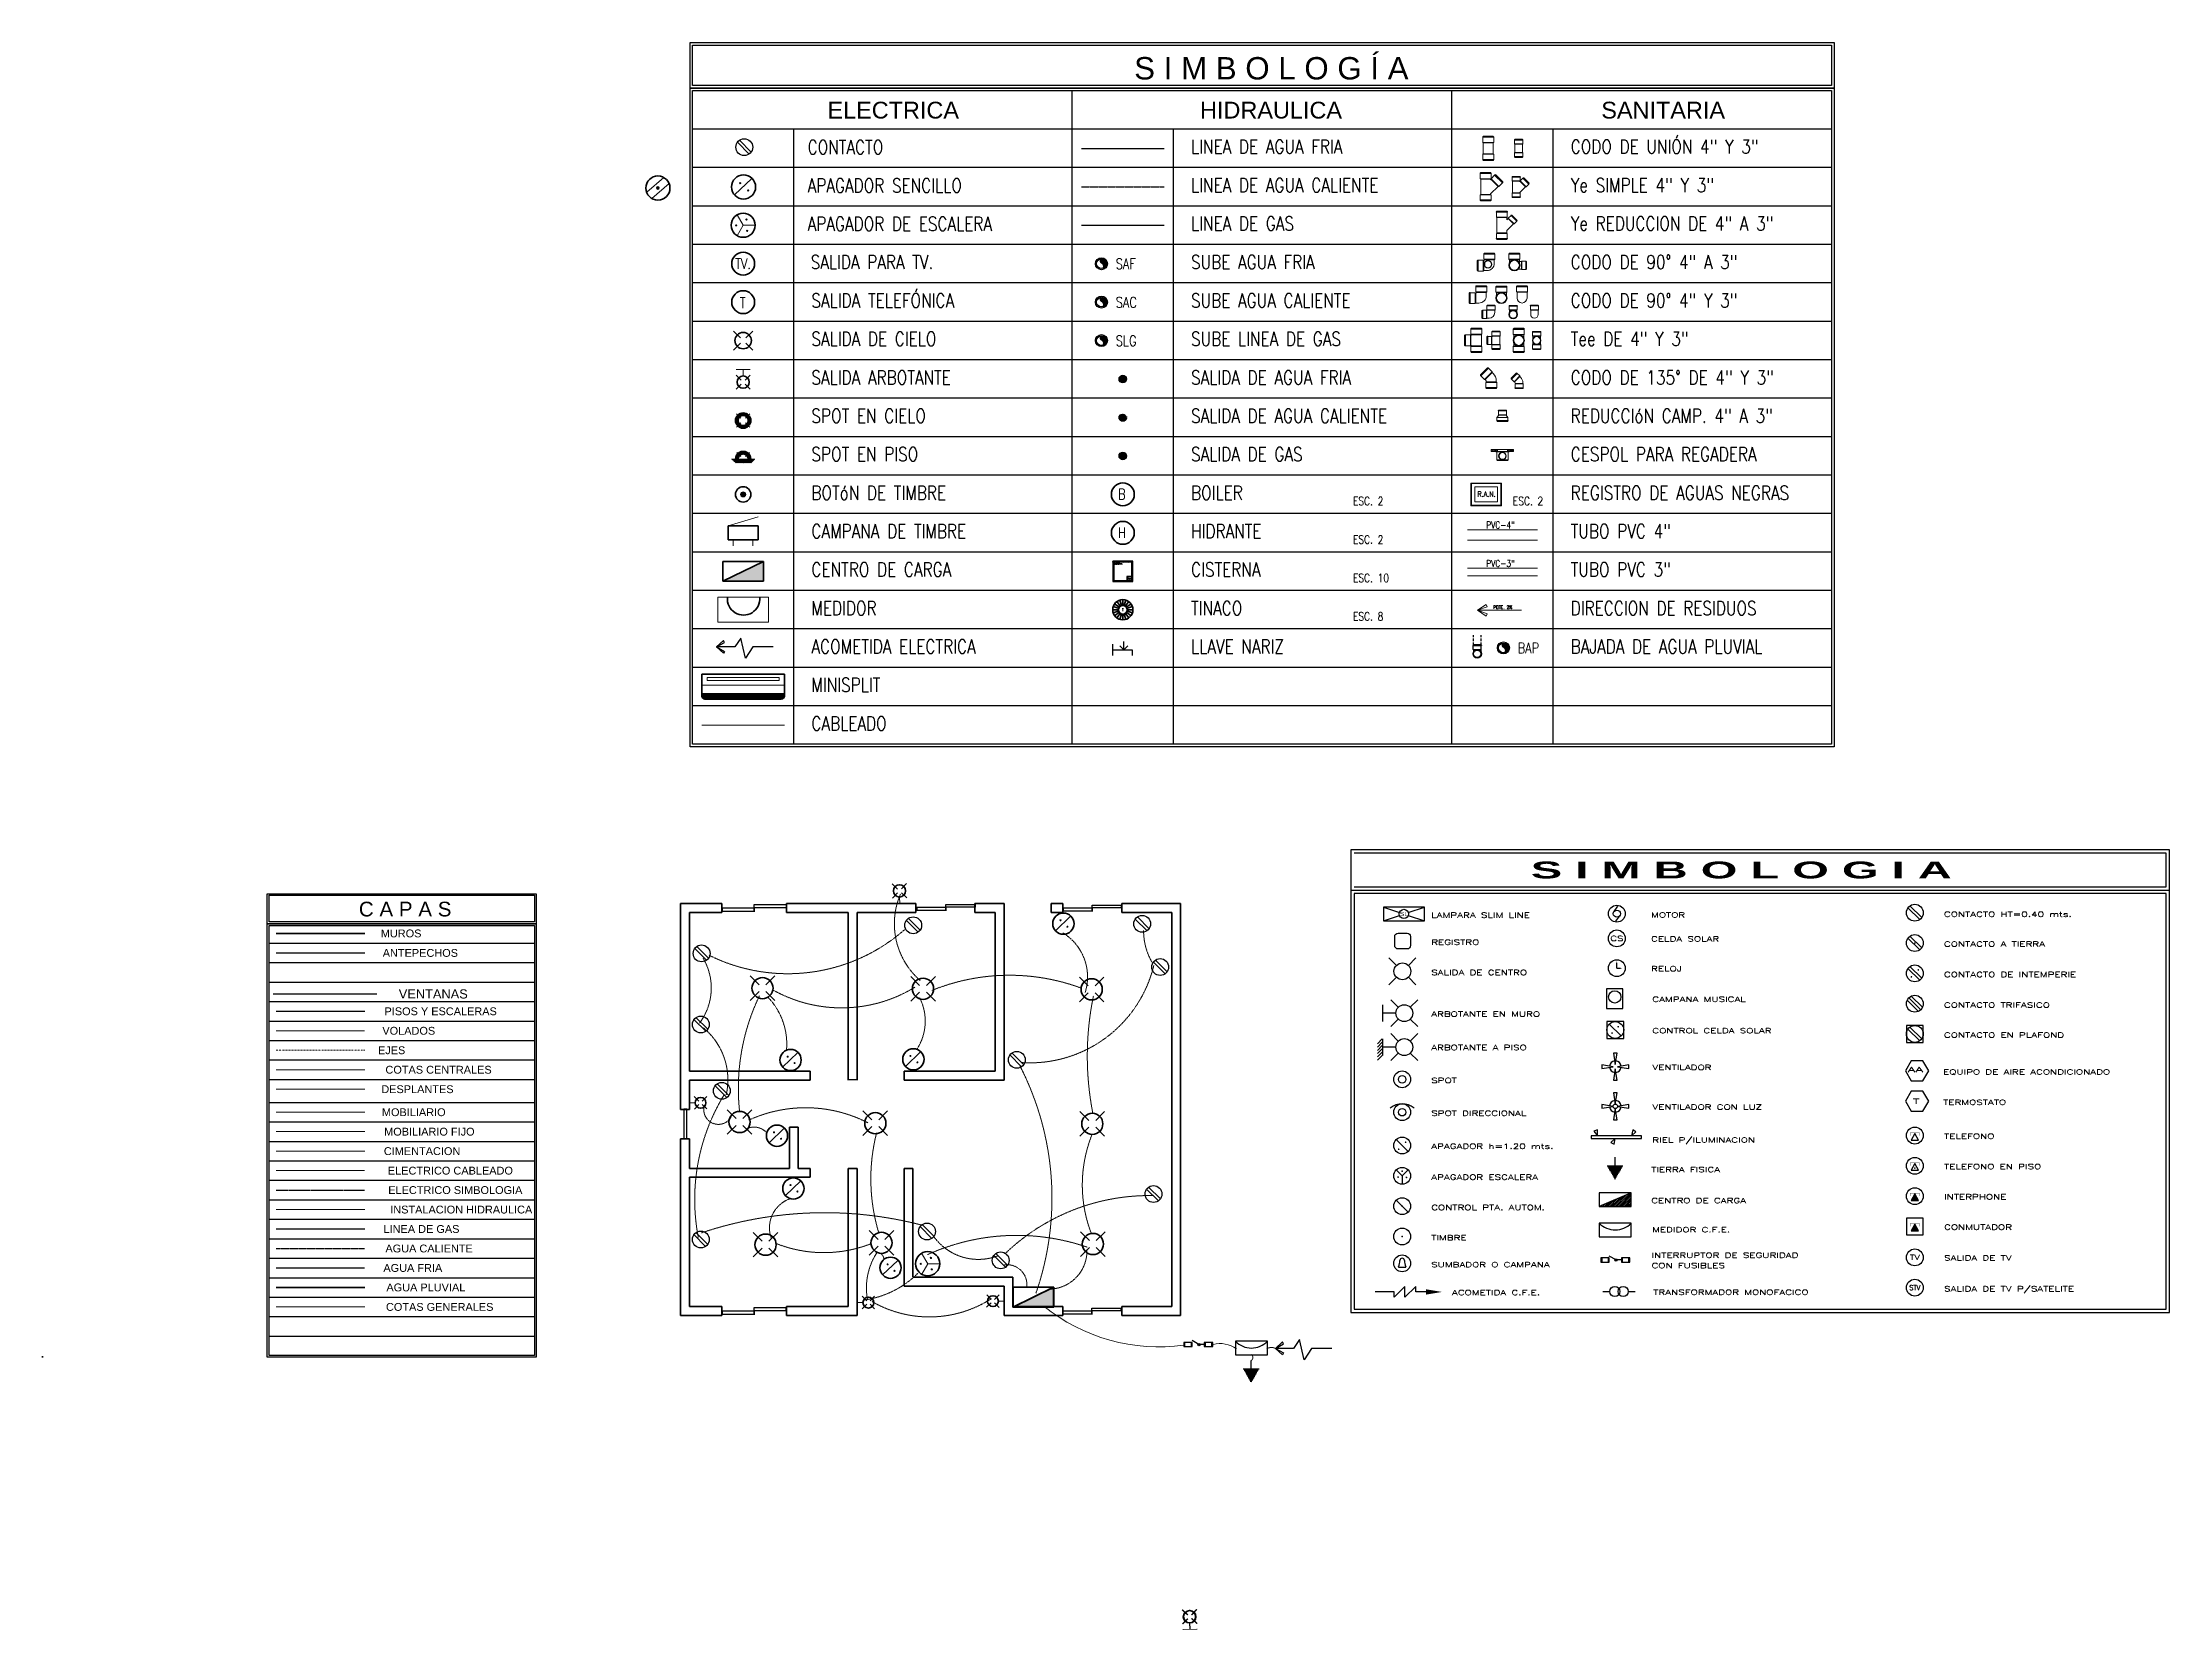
# Model space of a CAD drawing. Header units: metres. Extents: x 13601 to 27556, y 18967 to 38102.
# Drawn here: x 13601 to 14374, y 18967 to 19544 of the extents above; entities outside this region: 4.
import ezdxf
from ezdxf.enums import TextEntityAlignment as Align

# ---------------------------------------------------------------- set-up
doc = ezdxf.new("R2010")
doc.units = ezdxf.units.M
for name, pattern in [('CONTINUA', [0]), ('DASHDOT', [1, 0.5, -0.25, 0, -0.25]), ('DASHED2', [0.375, 0.25, -0.125]), ('HIDDEN2', [0.1875, 0.125, -0.0625])]:
    doc.linetypes.add(name, pattern=pattern)
for name, color, linetype, lineweight in [('01-J.LUCIO_MUROS', 7, 'Continuous', 35), ('05-J.LUCIO_PISOS Y ESCALERAS', 252, 'Continuous', 25), ('06-J.LUCIO_VOLADOS OCULTAS', 251, 'HIDDEN2', 15), ('07-J.LUCIO_EJES', 7, 'DASHDOT', 15), ('08-J.LUCIO_MUEBLES', 251, 'Continuous', 15), ('09-J.LUCIO_MUEBLES FIJOS', 251, 'Continuous', 15), ('10-J.LUCIO_COTAS', 7, 'Continuous', 15), ('11-J.LUCIO_SIMBOLOGIA ELECTRICA', 1, 'Continuous', 15), ('12-J.LUCIO_CABLEADO ELECTRICO', 32, 'HIDDEN2', 15), ('13-J.LUCIO_INSTALACION HIDRAULICA', 5, 'HIDDEN2', 30), ('14-J.LUCIO_INSTALACION DE GAS', 92, 'GAS_LINE', 30), ('15-J.LUCIO_INSTALACION SANITARIA', 30, 'Continuous', 15), ('18-J.LUCIO_DESPLANTES', 8, 'Continuous', 18), ('20-J.LUCIO_CIMENTACION', 7, 'Continuous', 15)]:
    doc.layers.add(name, color=color, linetype=linetype, lineweight=lineweight)
for name, color, linetype in [('02-J.LUCIO_ANTEPECHOS', 7, 'Continuous'), ('04-J.LUCIO_VENTANAS', 150, 'Continuous'), ('16-J.LUCIO_AGUAS PLUVIALES', 153, 'Continuous'), ('SIMBELEC', 7, 'Continuous')]:
    doc.layers.add(name, color=color, linetype=linetype)
doc.styles.add('E1', font='ROMAND.shx', dxfattribs={"width": 1.5, "height": 1.5})
doc.styles.add('E2', font='romand', dxfattribs={"width": 2, "height": 2})
doc.styles.add('HANDLET', font='ROMANS', dxfattribs={"width": 0.8})
doc.styles.add('SANSSERIFBOLD', font='sasb____.pfb', dxfattribs={"width": 2, "height": 4})
doc.styles.get("Standard").update_dxf_attribs({"font": 'arial.ttf'})
doc.linetypes.add('GAS_LINE', pattern='A,12.7,-5.08,["GAS",Standard,S=2.54,R=0,X=-2.54,Y=-1.27],-6.35', length=24.13)

msp = doc.modelspace()

# ---------------------------------------------------------------- texts
at = {"color": 133, "attachment_point": 9}
for s, width, gutter_width, insert, char_height in [('\\A1;{\\fSwis721 LtEx BT|b0|i0|c0|p34;S I M B O L O G Í A}', 111.6694, 166.68, (14097.24, 19530.18, 6216.39), 8.1336), ('\\A1;{\\fSwis721 LtEx BT|b0|i0|c0|p34;ELECTRICA}', 83.7521, 125.01, (13933.81, 19516.01, 4662.3), 6.1002), ('\\A1;{\\fSwis721 LtEx BT|b0|i0|c0|p34;HIDRAULICA}', 83.7521, 125.01, (14073.05, 19516.01, 4662.3), 6.1002), ('\\A1;{\\fSwis721 LtEx BT|b0|i0|c0|p34;SANITARIA}', 83.7521, 125.01, (14212.29, 19516.01, 4662.3), 6.1002), ('\\A1;{\\fSwis721 LtEx BT|b0|i0|c0|p34;C A P A S}', 73.512, 109.73, (13749.31, 19226.04, 4092.25), 5.3544)]:
    msp.add_mtext_dynamic_manual_height_columns(s, width=width, gutter_width=gutter_width, heights=[0], dxfattribs=dict(at, insert=insert, char_height=char_height))
at = {"layer": '01-J.LUCIO_MUROS', "insert": (13738.4, 19218.48, 2172.97), "char_height": 2.8431, "attachment_point": 9}
msp.add_mtext_dynamic_manual_height_columns('\\A1;{\\fSwis721 LtEx BT|b0|i0|c0|p34;\\C256;MUROS}', width=39.0345, gutter_width=58.27, heights=[0], dxfattribs=at)
at = {"layer": '02-J.LUCIO_ANTEPECHOS', "insert": (13751.69, 19211.4, 2172.97), "char_height": 2.8431, "attachment_point": 9}
msp.add_mtext_dynamic_manual_height_columns('\\A1;{\\fSwis721 LtEx BT|b0|i0|c0|p34;\\C7;ANTEPECHOS}', width=39.0345, gutter_width=58.27, heights=[0], dxfattribs=at)
at = {"layer": '04-J.LUCIO_VENTANAS', "insert": (13755.24, 19196.25, 2546.86), "char_height": 3.3323, "attachment_point": 9}
msp.add_mtext_dynamic_manual_height_columns('\\A1;{\\fSwis721 LtEx BT|b0|i0|c0|p34;VENTANAS}', width=45.751, gutter_width=68.29, heights=[0], dxfattribs=at)
at = {"layer": '05-J.LUCIO_PISOS Y ESCALERAS', "insert": (13765.8, 19190.18, 2172.97), "char_height": 2.8431, "attachment_point": 9}
msp.add_mtext_dynamic_manual_height_columns('\\A1;{\\fSwis721 LtEx BT|b0|i0|c0|p34;PISOS Y ESCALERAS}', width=44.8934, gutter_width=58.27, heights=[0], dxfattribs=at)
at = {"layer": '06-J.LUCIO_VOLADOS OCULTAS', "insert": (13743.39, 19183.1, 2172.97), "char_height": 2.8431, "attachment_point": 9}
msp.add_mtext_dynamic_manual_height_columns('\\A1;{\\fSwis721 LtEx BT|b0|i0|c0|p34;VOLADOS}', width=39.0345, gutter_width=58.27, heights=[0], dxfattribs=at)
at = {"layer": '07-J.LUCIO_EJES', "insert": (13732.52, 19176.02, 2172.97), "char_height": 2.8431, "attachment_point": 9}
msp.add_mtext_dynamic_manual_height_columns('\\A1;{\\fSwis721 LtEx BT|b0|i0|c0|p34;\\C7;EJES}', width=39.0345, gutter_width=58.27, heights=[0], dxfattribs=at)
at = {"layer": '09-J.LUCIO_MUEBLES FIJOS', "insert": (13757.72, 19146.44, 2172.97), "char_height": 2.8431, "attachment_point": 9}
msp.add_mtext_dynamic_manual_height_columns('\\A1;{\\fSwis721 LtEx BT|b0|i0|c0|p34;MOBILIARIO FIJO}', width=39.0345, gutter_width=58.27, heights=[0], dxfattribs=at)
at = {"layer": '10-J.LUCIO_COTAS', "insert": (13763.93, 19168.95, 2172.97), "char_height": 2.8431, "attachment_point": 9}
msp.add_mtext_dynamic_manual_height_columns('\\A1;{\\fSwis721 LtEx BT|b0|i0|c0|p34;\\C7;COTAS CENTRALES}', width=42.5241, gutter_width=58.27, heights=[0], dxfattribs=at)
at = {"layer": '10-J.LUCIO_COTAS', "color": 1, "insert": (13764.57, 19082.75, 2172.97), "char_height": 2.8431, "attachment_point": 9}
msp.add_mtext_dynamic_manual_height_columns('\\A1;{\\fSwis721 LtEx BT|b0|i0|c0|p34;COTAS GENERALES}', width=44.9006, gutter_width=58.27, heights=[0], dxfattribs=at)
at = {"layer": '11-J.LUCIO_SIMBOLOGIA ELECTRICA', "ltscale": 0.5, "style": 'HANDLET', "width": 0.8}
for s, height, p in [('CONTACTO', 5.079, (13878.79, 19503.18, 0)), ('APAGADOR SENCILLO', 5.0789, (13878.79, 19489.21, 0)), ('APAGADOR DE ESCALERA', 5.0789, (13878.79, 19475.24, 0)), ('SALIDA PARA TV.', 5.0789, (13879.88, 19461.41, 0)), ('SALIDA TELEFÓNICA', 5.0789, (13880.16, 19447.44, 0)), ('SALIDA DE CIELO', 5.0789, (13880.16, 19433.47, 0)), ('SALIDA ARBOTANTE', 5.0789, (13880.16, 19419.49, 0)), ('SPOT EN CIELO', 5.0789, (13880.16, 19405.52, 0)), ('SPOT EN PISO', 5.0789, (13880.16, 19391.54, 0)), ('BOTóN DE TIMBRE', 5.0789, (13880.16, 19377.57, 0)), ('CAMPANA DE TIMBRE', 5.0789, (13880.16, 19363.6, 0)), ('CENTRO DE CARGA', 5.0789, (13880.16, 19349.62, 0)), ('MEDIDOR', 5.079, (13880.16, 19335.65, 0)), ('ACOMETIDA ELECTRICA', 5.0789, (13880.16, 19321.67, 0)), ('MINISPLIT', 5.079, (13880.16, 19307.7, 0))]:
    msp.add_text(s, height=height, dxfattribs=at).set_placement(p)
at = {"layer": '11-J.LUCIO_SIMBOLOGIA ELECTRICA', "color": 85, "linetype": 'DASHED2', "lineweight": 30, "true_color": 0x58ba48, "insert": (13775.1, 19125.21, 2172.97), "char_height": 2.8431, "attachment_point": 9}
msp.add_mtext_dynamic_manual_height_columns('\\A1;{\\fSwis721 LtEx BT|b0|i0|c0|p34;ELECTRICO SIMBOLOGIA}', width=52.4499, gutter_width=58.27, heights=[0], dxfattribs=at)
at = {"layer": '12-J.LUCIO_CABLEADO ELECTRICO', "style": 'HANDLET', "width": 0.8}
msp.add_text('CABLEADO', height=5.079, dxfattribs=at).set_placement((13880.16, 19293.73, 0))
at = {"layer": '12-J.LUCIO_CABLEADO ELECTRICO', "insert": (13771.65, 19132.28, 2172.97), "char_height": 2.8431, "attachment_point": 9}
msp.add_mtext_dynamic_manual_height_columns('\\A1;{\\fSwis721 LtEx BT|b0|i0|c0|p34;ELECTRICO CABLEADO}', width=50.7268, gutter_width=58.27, heights=[0], dxfattribs=at)
at = {"layer": '13-J.LUCIO_INSTALACION HIDRAULICA', "lineweight": 25, "style": 'HANDLET', "width": 0.8}
for s, height, p in [('LINEA DE AGUA FRIA', 5.0789, (14018.17, 19503.33, 0)), ('LINEA DE AGUA CALIENTE', 5.0789, (14018.17, 19489.36, 0)), ('SAF', 3.809, (13990.78, 19461.37, 0)), ('SUBE AGUA FRIA', 5.0789, (14018.17, 19461.41, 0)), ('SUBE AGUA CALIENTE', 5.0789, (14018.17, 19447.44, 0)), ('SALIDA DE AGUA FRIA', 5.0789, (14018.17, 19419.49, 0)), ('SALIDA DE AGUA CALIENTE', 5.0789, (14018.17, 19405.52, 0)), ('BOILER', 5.079, (14018.17, 19377.57, 0)), ('ESC. 2', 3.047, (14077.01, 19375.55, 0)), ('HIDRANTE', 5.079, (14018.17, 19363.6, 0)), ('ESC. 2', 3.047, (14077.01, 19361.57, 0)), ('CISTERNA', 5.079, (14018.17, 19349.62, 0)), ('ESC. 10', 3.047, (14077.01, 19347.6, 0)), ('TINACO', 5.079, (14018.17, 19335.65, 0)), ('ESC. 8', 3.047, (14077.01, 19333.62, 0)), ('LLAVE NARIZ', 5.0789, (14018.17, 19321.67, 0))]:
    msp.add_text(s, height=height, dxfattribs=at).set_placement(p)
at = {"layer": '13-J.LUCIO_INSTALACION HIDRAULICA', "color": 1, "linetype": 'Continuous', "lineweight": 25, "ltscale": 0.3, "style": 'HANDLET', "width": 0.8}
msp.add_text('SAC', height=3.809, dxfattribs=at).set_placement((13990.78, 19447.4, 0))
at = {"layer": '13-J.LUCIO_INSTALACION HIDRAULICA', "color": 1, "linetype": 'DASHDOT', "ltscale": 0.3, "insert": (13757.08, 19103.98, 2172.97), "char_height": 2.8431, "attachment_point": 9}
msp.add_mtext_dynamic_manual_height_columns('\\A1;{\\fSwis721 LtEx BT|b0|i0|c0|p34;AGUA CALIENTE}', width=39.0345, gutter_width=58.27, heights=[0], dxfattribs=at)
at = {"layer": '13-J.LUCIO_INSTALACION HIDRAULICA', "insert": (13745.97, 19096.91, 2172.97), "char_height": 2.8431, "attachment_point": 9}
msp.add_mtext_dynamic_manual_height_columns('\\A1;{\\fSwis721 LtEx BT|b0|i0|c0|p34;AGUA FRIA}', width=39.0345, gutter_width=58.27, heights=[0], dxfattribs=at)
at = {"layer": '14-J.LUCIO_INSTALACION DE GAS', "lineweight": 25, "ltscale": 0.05, "style": 'HANDLET', "width": 0.8}
for s, p in [('LINEA DE GAS', (14018.17, 19475.39, 0)), ('SUBE LINEA DE GAS', (14018.17, 19433.47, 0)), ('SALIDA DE GAS', (14018.17, 19391.54, 0))]:
    msp.add_text(s, height=5.0789, dxfattribs=at).set_placement(p)
at = {"layer": '14-J.LUCIO_INSTALACION DE GAS', "linetype": 'Continuous', "lineweight": 25, "ltscale": 0.05, "style": 'HANDLET', "width": 0.8}
msp.add_text('SLG', height=3.809, dxfattribs=at).set_placement((13990.78, 19433.42, 0))
at = {"layer": '14-J.LUCIO_INSTALACION DE GAS', "ltscale": 0.05, "insert": (13752.21, 19111.06, 2172.97), "char_height": 2.8431, "attachment_point": 9}
msp.add_mtext_dynamic_manual_height_columns('\\A1;{\\fSwis721 LtEx BT|b0|i0|c0|p34;LINEA DE GAS}', width=39.0345, gutter_width=58.27, heights=[0], dxfattribs=at)
at = {"layer": '15-J.LUCIO_INSTALACION SANITARIA', "style": 'HANDLET', "width": 0.8}
for s, height, p in [('CODO DE UNIÓN 4" Y 3"', 5.0789, (14156.19, 19503.33, 0)), ('Ye SIMPLE 4" Y 3"', 5.0789, (14156.19, 19489.36, 0)), ('Ye REDUCCION DE 4" A 3"', 5.0789, (14156.19, 19475.39, 0)), ('CODO DE 90%%D 4" A 3"', 5.0789, (14156.19, 19461.41, 0)), ('CODO DE 90%%D 4" Y 3"', 5.0789, (14156.19, 19447.44, 0)), ('Tee DE 4" Y 3"', 5.0789, (14156.19, 19433.47, 0)), ('CODO DE 135%%D DE 4" Y 3"', 5.0789, (14156.19, 19419.49, 0)), ('REDUCCIóN CAMP. 4" A 3"', 5.0789, (14156.19, 19405.52, 0)), ('CESPOL PARA REGADERA', 5.0789, (14156.19, 19391.54, 0)), ('ESC. 2', 3.047, (14135.12, 19375.55, 0)), ('REGISTRO DE AGUAS NEGRAS', 5.0789, (14156.19, 19377.57, 0)), ('PVC-4"', 2.489, (14125.46, 19367.11, 0)), ('TUBO PVC 4"', 5.0789, (14156.19, 19363.6, 0)), ('PVC-3"', 2.489, (14125.46, 19353.14, 0)), ('TUBO PVC 3"', 5.0789, (14156.19, 19349.62, 0)), ('DIRECCION DE RESIDUOS', 5.0789, (14156.19, 19335.65, 0))]:
    msp.add_text(s, height=height, dxfattribs=at).set_placement(p)
at = {"layer": '15-J.LUCIO_INSTALACION SANITARIA', "insert": (13778.69, 19118.13, 2172.97), "char_height": 2.8431, "attachment_point": 9}
msp.add_mtext_dynamic_manual_height_columns('\\A1;{\\fSwis721 LtEx BT|b0|i0|c0|p34;INSTALACION HIDRAULICA}', width=59.2191, gutter_width=58.27, heights=[0], dxfattribs=at)
at = {"layer": '16-J.LUCIO_AGUAS PLUVIALES', "lineweight": 25, "style": 'HANDLET', "width": 0.8}
msp.add_text('BAP', height=3.809, dxfattribs=at).set_placement((14136.9, 19321.75, 0))
at = {"layer": '16-J.LUCIO_AGUAS PLUVIALES', "style": 'HANDLET', "width": 0.8}
msp.add_text('BAJADA DE AGUA PLUVIAL', height=5.0789, dxfattribs=at).set_placement((14156.19, 19321.67, 0))
at = {"layer": '16-J.LUCIO_AGUAS PLUVIALES', "lineweight": 35, "insert": (13754.35, 19089.83, 2172.97), "char_height": 2.8431, "attachment_point": 9}
msp.add_mtext_dynamic_manual_height_columns('\\A1;{\\fSwis721 LtEx BT|b0|i0|c0|p34;AGUA PLUVIAL}', width=39.0345, gutter_width=58.27, heights=[0], dxfattribs=at)
at = {"layer": '18-J.LUCIO_DESPLANTES', "char_height": 2.8431, "attachment_point": 9}
for s, insert in [('\\A1;{\\fSwis721 LtEx BT|b0|i0|c0|p34;DESPLANTES}', (13750.07, 19161.87, 2172.97)), ('\\A1;{\\fSwis721 LtEx BT|b0|i0|c0|p34;MOBILIARIO}', (13747.19, 19153.51, 2172.97))]:
    msp.add_mtext_dynamic_manual_height_columns(s, width=39.0345, gutter_width=58.27, heights=[0], dxfattribs=dict(at, insert=insert))
at = {"layer": '20-J.LUCIO_CIMENTACION', "insert": (13752.53, 19139.36, 2172.97), "char_height": 2.8431, "attachment_point": 9}
msp.add_mtext_dynamic_manual_height_columns('\\A1;{\\fSwis721 LtEx BT|b0|i0|c0|p34;CIMENTACION}', width=39.0345, gutter_width=58.27, heights=[0], dxfattribs=at)
at = {"layer": 'SIMBELEC', "color": 5, "style": 'SANSSERIFBOLD', "width": 2}
msp.add_text('S I M B O L O G I A', height=6.1253, dxfattribs=at).set_placement((14218.2, 19243), align=Align.MIDDLE_CENTER)
at = {"layer": 'SIMBELEC', "color": 2, "width": 1.5}
for s, height, style, p in [('LAMPARA SLIM LINE', 1.8376, 'E1', (14105.47, 19225.67)), ('MOTOR  ', 1.838, 'E1', (14185.39, 19225.73)), ('CONTACTO HT=0.40 mts.', 1.8376, 'E1', (14291.87, 19226)), ('REGISTRO', 1.838, 'E1', (14105.47, 19215.83)), ('CELDA SOLAR', 1.8376, 'E1', (14185.39, 19217.03)), ('CONTACTO A TIERRA', 1.8376, 'E1', (14291.87, 19215.16)), ('SALIDA DE CENTRO', 1.8376, 'E1', (14105.47, 19204.83)), ('RELOJ', 1.838, 'E1', (14185.39, 19206.19)), ('CONTACTO DE INTEMPERIE', 1.8376, 'E1', (14291.87, 19204.09)), ('ARBOTANTE EN MURO', 1.8376, 'E1', (14105.47, 19189.71)), ('CAMPANA MUSICAL', 1.8376, 'E1', (14185.85, 19195.1)), ('CONTACTO TRIFASICO', 1.8376, 'E1', (14291.87, 19192.99)), ('CONTROL CELDA SOLAR', 1.8376, 'E1', (14185.87, 19183.68)), ('CONTACTO EN PLAFOND', 1.8376, 'E1', (14291.87, 19182.07)), ('ARBOTANTE A PISO', 1.8376, 'E1', (14105.47, 19177.56)), ('VENTILADOR ', 1.8376, 'E1', (14185.87, 19170.32)), ('EQUIPO DE AIRE ACONDICIONADO', 1.8376, 'E1', (14291.57, 19168.67)), ('SPOT', 1.838, 'E2', (14105.47, 19165.61)), ('SPOT DIRECCIONAL', 1.8376, 'E1', (14105.47, 19153.67)), ('VENTILADOR CON LUZ', 1.8376, 'E1', (14185.87, 19155.91)), ('TERMOSTATO', 1.838, 'E1', (14291.57, 19157.65)), ('RIEL P/ILUMINACION', 1.8376, 'E1', (14185.87, 19143.94)), ('TELEFONO', 1.838, 'E1', (14291.91, 19145.33)), ('APAGADOR h=1.20 mts.', 1.8376, 'E1', (14105.47, 19141.67)), ('APAGADOR ESCALERA', 1.8376, 'E1', (14105.47, 19130.44)), ('TIERRA FISICA', 1.8376, 'E1', (14185.44, 19133.2)), ('TELEFONO EN PISO', 1.8376, 'E1', (14291.91, 19134.3)), ('CONTROL PTA. AUTOM.', 1.8376, 'E1', (14105.47, 19119.43)), ('CENTRO DE CARGA ', 1.8376, 'E1', (14185.44, 19121.95)), ('INTERPHONE', 1.838, 'E1', (14291.91, 19123.3)), ('CONMUTADOR', 1.838, 'E1', (14291.91, 19112.27)), ('TIMBRE', 1.838, 'E2', (14105.47, 19108.42)), ('MEDIDOR C.F.E.', 1.8376, 'E1', (14185.8, 19111.36)), ('SUMBADOR O CAMPANA', 1.8376, 'E1', (14105.47, 19098.65)), ('CON FUSIBLES', 1.8376, 'E1', (14185.57, 19098.33)), ('INTERRUPTOR DE SEGURIDAD', 1.8376, 'E1', (14185.57, 19102.06)), ('SALIDA DE TV', 1.8376, 'E1', (14291.91, 19101.09)), ('ACOMETIDA C.F.E.', 1.8376, 'E1', (14113.03, 19088.51)), ('TRANSFORMADOR MONOFACICO', 1.8376, 'E1', (14186.2, 19088.62)), ('SALIDA DE TV P/SATELITE', 1.8376, 'E1', (14291.91, 19089.86))]:
    msp.add_text(s, height=height, dxfattribs=dict(at, style=style)).set_placement(p)

# ---------------------------------------------------------------- blocks, each defined once
blk = doc.blocks.new('ventana')
at = {"layer": '04-J.LUCIO_VENTANAS'}
for p, q in [((-0.498, 0.002), (-0.498, -0.048)), ((-0.498, 0.002), (0.002, 0.002)), ((0.002, 0.002), (0.002, 0.052)), ((0.002, 0.052), (0.502, 0.052)), ((0.002, -0.048), (0.002, 0.002)), ((0.502, 0.002), (0.002, 0.002)), ((0.002, 0.002), (0.002, -0.061)), ((0.502, 0.052), (0.502, 0.002)), ((-0.498, -0.048), (0.002, -0.048))]:
    blk.add_line(p, q, dxfattribs=at)
blk = doc.blocks.new('miniventana')
at = {"layer": '04-J.LUCIO_VENTANAS'}
for p, q in [((13781.819, 19049.862), (13781.819, 19049.812)), ((13782.319, 19049.862), (13781.819, 19049.862)), ((13781.819, 19049.812), (13782.319, 19049.812)), ((13782.319, 19049.812), (13782.319, 19049.862))]:
    blk.add_line(p, q, dxfattribs=at)
blk = doc.blocks.new('miniventanaor')
at = {"layer": '04-J.LUCIO_VENTANAS'}
blk.add_blockref('miniventana', (-13782.109, -19049.808), dxfattribs=at)
blk = doc.blocks.new('IESIM26')
at = {"layer": 'SIMBELEC', "color": 3}
for p, q in [((-4.72, 0.06), (-2.72, 0.06)), ((2.78, 0.06), (4.78, 0.06))]:
    blk.add_line(p, q, dxfattribs=at)
for centre in [(-1.22, 0.06), (1.28, 0.06)]:
    blk.add_circle(centre, 1.5, dxfattribs=at)
blk = doc.blocks.new('IESIM25')
at = {"layer": 'SIMBELEC', "color": 3}
for p, q in [((-4.51, 0.62), (-4.51, -0.62)), ((-2.01, 0.62), (-4.51, 0.62)), ((-4.26, 0.62), (-4.26, -0.62)), ((-2.26, -0.62), (-2.26, 0.62)), ((0, 0), (-2.02, 1.16)), ((-2.01, -0.62), (-2.01, 0.62)), ((1.57, 0), (0, 0)), ((4.07, 0.62), (1.57, 0.62)), ((1.57, 0.62), (1.57, -0.62)), ((1.82, 0.62), (1.82, -0.62)), ((3.82, -0.62), (3.82, 0.62)), ((4.07, -0.62), (4.07, 0.62)), ((-4.51, -0.62), (-2.01, -0.62)), ((1.57, -0.62), (4.07, -0.62))]:
    blk.add_line(p, q, dxfattribs=at)
at = {"layer": 'SIMBELEC', "color": 4}
blk.add_circle((0, 0), 0.35, dxfattribs=at)
blk = doc.blocks.new('IESIM24')
at = {"layer": 'SIMBELEC', "color": 3}
blk.add_lwpolyline([(-4.75, -2), (4.75, -2), (4.75, 2), (-4.75, 2)], close=True, dxfattribs=at)
blk.add_arc((0, 6.640625), 6.640625, 224.332691644, 315.667308356, dxfattribs=at)
blk = doc.blocks.new('*X35')
at = {"color": 0}
for p, q in [((32.65, 100), (33.75, 101.1)), ((33.18, 100), (34.66, 101.48)), ((33.71, 100), (35.58, 101.87)), ((34.24, 100), (36.49, 102.25)), ((34.77, 100), (37.41, 102.64)), ((35.3, 100), (38.33, 103.03)), ((35.83, 100), (39.24, 103.41)), ((36.36, 100), (40.16, 103.8)), ((36.89, 100), (40.63, 103.74)), ((37.42, 100), (40.63, 103.21)), ((37.95, 100), (40.63, 102.68)), ((38.48, 100), (40.63, 102.15)), ((39.01, 100), (40.63, 101.62)), ((39.54, 100), (40.63, 101.09)), ((31.58, 100), (31.91, 100.33)), ((32.11, 100), (32.83, 100.71)), ((40.07, 100), (40.63, 100.56)), ((40.6, 100), (40.63, 100.03))]:
    blk.add_line(p, q, dxfattribs=at)
blk = doc.blocks.new('IESIM23')
at = {"layer": 'SIMBELEC', "color": 3}
blk.add_lwpolyline([(4.75, 2), (-4.75, 2), (-4.75, -2)], dxfattribs=at)
blk.add_lwpolyline([(4.75, -2), (4.75, 2), (-4.75, -2)], close=True, dxfattribs=at)
at = {"layer": 'SIMBELEC', "color": 4}
blk.add_blockref('*X35', (-35.88, -102), dxfattribs=at)
blk = doc.blocks.new('IESIM22')
at = {"layer": 'SIMBELEC', "color": 3}
for p, q in [((2.33, 0), (-2.33, 0)), ((2.12, -0.36), (-2.12, -0.36)), ((1.91, -0.72), (-1.91, -0.72)), ((1.71, -1.08), (-1.71, -1.08)), ((1.5, -1.44), (-1.5, -1.44)), ((1.29, -1.8), (-1.29, -1.8)), ((1.08, -2.16), (-1.08, -2.16)), ((0.88, -2.52), (-0.88, -2.52)), ((0.67, -2.88), (-0.67, -2.88)), ((0.46, -3.24), (-0.46, -3.24)), ((0.25, -3.6), (-0.25, -3.6)), ((0.04, -3.96), (-0.04, -3.96))]:
    blk.add_line(p, q, dxfattribs=at)
at = {"layer": 'SIMBELEC', "color": 4}
blk.add_line((0, 0), (0, 2.6), dxfattribs=at)
blk = doc.blocks.new('IESIM21')
at = {"layer": 'SIMBELEC', "color": 3}
for points in [[(-7.46, -0.83), (7.46, -0.83), (7.46, 0), (-7.46, 0)], [(-6.68, 1.36), (-5.6, 0), (-5.66, 1.73)], [(4.82, 1.7), (4.46, 0), (5.75, 1.16)], [(-0.72, -2.53), (-0.36, -0.83), (-1.65, -1.99)]]:
    blk.add_lwpolyline(points, close=True, dxfattribs=at)
blk = doc.blocks.new('IESIM20')
at = {"layer": 'SIMBELEC', "color": 3}
for points in [[(-4.02, -0.55), (-0.67, 0), (-4.02, 0.55)], [(-0.55, 4.02), (0, 0.67), (0.55, 4.02)], [(4.02, 0.55), (0.67, 0), (4.02, -0.55)], [(0.55, -4.02), (0, -0.67), (-0.55, -4.02)]]:
    blk.add_lwpolyline(points, close=True, dxfattribs=at)
blk.add_circle((0, 0), 0.668, dxfattribs=at)
for start, end in [(95.76853, 174.23147), (5.76853, 84.23147), (185.76853, 264.23147), (275.76853, 354.23147)]:
    blk.add_arc((0, 0), 1.73, start, end, dxfattribs=at)
blk = doc.blocks.new('IESIM19')
at = {"layer": 'SIMBELEC', "color": 3}
for points in [[(-4.02, -0.55), (-0.67, 0), (-4.02, 0.55)], [(-0.55, 4.02), (0, 0.67), (0.55, 4.02)], [(4.02, 0.55), (0.67, 0), (4.02, -0.55)], [(0.55, -4.02), (0, -0.67), (-0.55, -4.02)]]:
    blk.add_lwpolyline(points, close=True, dxfattribs=at)
for start, end in [(95.76853, 174.23147), (5.76853, 84.23147), (185.76853, 264.23147), (275.76853, 354.23147)]:
    blk.add_arc((0, 0), 1.73, start, end, dxfattribs=at)
blk = doc.blocks.new('IESIM18')
at = {"layer": 'SIMBELEC', "color": 3}
blk.add_line((-1.77, 1.77), (1.77, -1.77), dxfattribs=at)
blk.add_lwpolyline([(-2.5, -2.5), (2.5, -2.5), (2.5, 2.5), (-2.5, 2.5)], close=True, dxfattribs=at)
at = {"layer": 'SIMBELEC', "color": 4, "const_width": 0.25}
for points in [[(0.74, 0.98, 1), (0.99, 0.98, 1)], [(-1.08, -0.92, 1), (-0.83, -0.92, 1)]]:
    blk.add_lwpolyline(points, format="xyb", close=True, dxfattribs=at)
at = {"layer": 'SIMBELEC', "color": 4}
blk.add_circle((0, 0), 2.5, dxfattribs=at)
blk = doc.blocks.new('IESIM17')
at = {"layer": 'SIMBELEC', "color": 4}
blk.add_lwpolyline([(-2.44, 2.44), (-2.44, -3.42), (2.44, -3.42), (2.44, 2.44)], close=True, dxfattribs=at)
at = {"layer": 'SIMBELEC', "color": 3}
blk.add_circle((0, 0), 1.83, dxfattribs=at)
blk = doc.blocks.new('IESIM2')
at = {"layer": 'SIMBELEC', "color": 3}
blk.add_lwpolyline([(1.33, 2.33, -0.414214), (2.33, 1.33), (2.33, -1.33, -0.414214), (1.33, -2.33), (-1.33, -2.33, -0.414214), (-2.33, -1.33), (-2.33, 1.33, -0.414214), (-1.33, 2.33)], format="xyb", close=True, dxfattribs=at)
blk = doc.blocks.new('IESIM12')
at = {"layer": 'SIMBELEC', "color": 3}
blk.add_line((-1.02, -1.14), (1.02, -1.14), dxfattribs=at)
at = {"layer": 'SIMBELEC', "color": 4}
blk.add_circle((0, 0), 2.5, dxfattribs=at)
at = {"layer": 'SIMBELEC', "color": 3}
for centre, radius, start, end in [((-6.21, 1.12), 5.53, 337.37378, 357.55149), ((0, 0.82), 0.682, 5.61686, 174.38314), ((6.21, 1.12), 5.53, 182.44851, 202.62622), ((-1.02, -1.05), 0.0896, 152.15612, 270), ((1.02, -1.05), 0.0896, 270, 27.84388)]:
    blk.add_arc(centre, radius, start, end, dxfattribs=at)
blk = doc.blocks.new('IESIM13')
at = {"layer": 'SIMBELEC', "color": 3}
blk.add_lwpolyline([(6.2, 0), (3.2, 0), (3.2, 1.6), (0, -1.6), (0, 1.6), (-3.2, -1.6), (-3.2, 0), (-8.82, 0)], dxfattribs=at)
at = {"layer": 'SIMBELEC', "color": 4}
blk.add_solid([(6.2, 0.8), (6.2, -0.8), (11, 0)], dxfattribs=at)
blk = doc.blocks.new('IESIM9')
at = {"layer": 'SIMBELEC', "color": 3}
for q in [(-1.77, 1.77), (1.77, 1.77), (0, -2.5)]:
    blk.add_line((0, 0), q, dxfattribs=at)
at = {"layer": 'SIMBELEC', "color": 4, "const_width": 0.25}
for points in [[(-0.1, 1.39, 1), (0.15, 1.39, 1)], [(-1.34, -0.38, 1), (-1.09, -0.38, 1)], [(1.15, -0.46, 1), (1.4, -0.46, 1)]]:
    blk.add_lwpolyline(points, format="xyb", close=True, dxfattribs=at)
at = {"layer": 'SIMBELEC', "color": 4}
blk.add_circle((0, 0), 2.5, dxfattribs=at)
blk = doc.blocks.new('IESIM11')
at = {"layer": 'SIMBELEC', "color": 4, "const_width": 0.25}
blk.add_lwpolyline([(-0.125, 0, 1), (0.125, 0, 1)], format="xyb", close=True, dxfattribs=at)
at = {"layer": 'SIMBELEC', "color": 4}
blk.add_circle((0, 0), 2.5, dxfattribs=at)
blk = doc.blocks.new('IESIM10')
at = {"layer": 'SIMBELEC', "color": 3}
blk.add_line((-1.77, 1.77), (1.77, -1.77), dxfattribs=at)
at = {"layer": 'SIMBELEC', "color": 4, "const_width": 0.25}
blk.add_lwpolyline([(-0.12, 0, 1), (0.12, 0, 1)], format="xyb", close=True, dxfattribs=at)
at = {"layer": 'SIMBELEC', "color": 4}
blk.add_circle((0, 0), 2.5, dxfattribs=at)
blk = doc.blocks.new('IESIM8')
at = {"layer": 'SIMBELEC', "color": 3}
blk.add_line((-1.77, 1.77), (1.77, -1.77), dxfattribs=at)
at = {"layer": 'SIMBELEC', "color": 4, "const_width": 0.25}
for points in [[(0.91, 0.95, 1), (1.16, 0.95, 1)], [(-1.16, -1.11, 1), (-0.91, -1.11, 1)]]:
    blk.add_lwpolyline(points, format="xyb", close=True, dxfattribs=at)
at = {"layer": 'SIMBELEC', "color": 4}
blk.add_circle((0, 0), 2.5, dxfattribs=at)
blk = doc.blocks.new('IESIM7')
at = {"layer": 'SIMBELEC', "color": 4}
blk.add_circle((0, 0), 2.5, dxfattribs=at)
at = {"layer": 'SIMBELEC', "color": 3}
blk.add_circle((0, 0), 1.12, dxfattribs=at)
at = {"layer": 'SIMBELEC', "color": 4}
blk.add_arc((0, -3.05), 5.55, 50.61518, 129.38482, dxfattribs=at)
blk = doc.blocks.new('IESIM4')
at = {"layer": 'SIMBELEC', "color": 4}
for p, q in [((0, 2.44), (0, -2.51)), ((4, 0), (0, 0)), ((4.73, 1.77), (2.5, 4)), ((8.26, 1.77), (10.5, 4)), ((2.5, -4), (4.73, -1.77)), ((10.5, -4), (8.26, -1.77))]:
    blk.add_line(p, q, dxfattribs=at)
at = {"layer": 'SIMBELEC', "color": 3}
blk.add_circle((6.5, 0), 2.5, dxfattribs=at)
blk = doc.blocks.new('IESIM5')
at = {"layer": 'SIMBELEC', "color": 3}
for p, q in [((-1.44, 0.98), (-0.02, 2.41)), ((-1.44, 0.01), (-0.02, 1.44)), ((-1.44, -0.97), (-0.02, 0.46)), ((-1.44, -1.95), (-0.02, -0.52)), ((-1.44, -2.92), (-0.02, -1.49)), ((-1.44, -3.9), (-0.02, -2.47))]:
    blk.add_line(p, q, dxfattribs=at)
at = {"layer": 'SIMBELEC', "color": 4}
for p, q in [((0, 2.44), (0, -2.51)), ((4, 0), (0, 0)), ((4.73, 1.77), (2.5, 4)), ((8.26, 1.77), (10.5, 4)), ((2.5, -4), (4.73, -1.77)), ((10.5, -4), (8.26, -1.77))]:
    blk.add_line(p, q, dxfattribs=at)
at = {"layer": 'SIMBELEC', "color": 3}
blk.add_circle((6.5, 0), 2.5, dxfattribs=at)
blk = doc.blocks.new('IESIM6')
at = {"layer": 'SIMBELEC', "color": 3}
blk.add_circle((0, 0), 2.5, dxfattribs=at)
at = {"layer": 'SIMBELEC', "color": 4}
blk.add_circle((0, 0), 1.12, dxfattribs=at)
blk = doc.blocks.new('IESIM3')
at = {"layer": 'SIMBELEC', "color": 4}
for p, q in [((-1.77, 1.77), (-4, 4)), ((1.77, 1.77), (4, 4)), ((-4, -4), (-1.77, -1.77)), ((4, -4), (1.77, -1.77))]:
    blk.add_line(p, q, dxfattribs=at)
at = {"layer": 'SIMBELEC', "color": 3}
blk.add_circle((0, 0), 2.5, dxfattribs=at)
blk = doc.blocks.new('IESIM1')
at = {"layer": 'SIMBELEC', "color": 2}
for p, q in [((-6.1, 2), (-1.31, 0.43)), ((1.31, 0.43), (6.1, 2)), ((-6.1, -2), (-1.31, -0.43)), ((1.31, -0.43), (6.1, -2))]:
    blk.add_line(p, q, dxfattribs=at)
at = {"layer": 'SIMBELEC', "color": 4}
blk.add_lwpolyline([(-6.1, -2), (6.1, -2), (6.1, 2), (-6.1, 2)], close=True, dxfattribs=at)
at = {"layer": 'SIMBELEC', "color": 2}
blk.add_circle((0, 0), 1.38, dxfattribs=at)
at = {"layer": 'SIMBELEC', "color": 2, "width": 1.2}
blk.add_text('SL', height=1.2, dxfattribs=at).set_placement((0, 0), align=Align.MIDDLE_CENTER)
blk = doc.blocks.new('IESIM15')
at = {"layer": 'SIMBELEC', "color": 4}
blk.add_circle((0, 0), 2.5, dxfattribs=at)
at = {"layer": 'SIMBELEC', "color": 2, "style": 'E1', "width": 1.5}
blk.add_text('CS', height=1.5, dxfattribs=at).set_placement((0, 0), align=Align.MIDDLE_CENTER)
blk = doc.blocks.new('IESIM16')
at = {"layer": 'SIMBELEC', "color": 3}
for q in [(0, 1.58), (1.07, -0.02)]:
    blk.add_line((0, 0), q, dxfattribs=at)
at = {"layer": 'SIMBELEC', "color": 4}
blk.add_circle((0, 0), 2.5, dxfattribs=at)
at = {"layer": 'SIMBELEC', "color": 3}
for points in [[(-0.09, 1.54), (0.11, 1.54), (0.01, 2.14)], [(1.01, 0.08), (1.01, -0.12), (1.61, -0.02)]]:
    blk.add_solid(points, dxfattribs=at)
blk = doc.blocks.new('IESIM14')
at = {"layer": 'SIMBELEC', "color": 3}
for p, q in [((-0.85, 0.62), (0.29, 2.19)), ((-0.29, -2.19), (0.85, -0.62))]:
    blk.add_line(p, q, dxfattribs=at)
at = {"layer": 'SIMBELEC', "color": 4}
blk.add_circle((0, 0), 2.5, dxfattribs=at)
at = {"layer": 'SIMBELEC', "color": 3}
blk.add_circle((0, 0), 1.06, dxfattribs=at)
blk = doc.blocks.new('IESIM28')
at = {"layer": 'SIMBELEC', "color": 3}
for p, q in [((1.44, -2.04), (-2.04, 1.44)), ((2.04, -1.44), (-1.44, 2.04))]:
    blk.add_line(p, q, dxfattribs=at)
at = {"layer": 'SIMBELEC', "color": 4, "const_width": 0.25}
blk.add_lwpolyline([(-0.12, 0, 1), (0.12, 0, 1)], format="xyb", close=True, dxfattribs=at)
at = {"layer": 'SIMBELEC', "color": 4}
blk.add_circle((0, 0), 2.5, dxfattribs=at)
blk = doc.blocks.new('IESIM38')
at = {"layer": 'SIMBELEC', "color": 4}
blk.add_circle((0, 0), 2.5, dxfattribs=at)
at = {"layer": 'SIMBELEC', "color": 2, "style": 'E1', "width": 1.3}
blk.add_text('TV', height=1.5, dxfattribs=at).set_placement((0, 0), align=Align.MIDDLE_CENTER)
blk = doc.blocks.new('IESIM39')
at = {"layer": 'SIMBELEC', "color": 4}
blk.add_circle((0, 0), 2.5, dxfattribs=at)
at = {"layer": 'SIMBELEC', "color": 2, "style": 'E1'}
blk.add_text('STV', height=1.4, dxfattribs=at).set_placement((0, 0), align=Align.MIDDLE_CENTER)
blk = doc.blocks.new('IESIM33')
at = {"layer": 'SIMBELEC', "color": 3}
for p, q in [((-1.73, 3), (-3.46, 0)), ((-3.46, 0), (-1.73, -3)), ((1.73, 3), (-1.73, 3)), ((3.46, 0), (1.73, 3)), ((1.73, -3), (3.46, 0)), ((-1.73, -3), (1.73, -3))]:
    blk.add_line(p, q, dxfattribs=at)
at = {"layer": 'SIMBELEC', "color": 3, "style": 'E1', "width": 2}
blk.add_text('T', height=1.5, dxfattribs=at).set_placement((-1.29, -0.8))
blk = doc.blocks.new('IESIM37')
at = {"layer": 'SIMBELEC', "color": 4}
blk.add_lwpolyline([(-2.5, -2.5), (2.5, -2.5), (2.5, 2.5), (-2.5, 2.5)], close=True, dxfattribs=at)
at = {"layer": 'SIMBELEC', "color": 3, "const_width": 0.1}
blk.add_lwpolyline([(-1.35, 0.06), (-1.35, 0.9), (1.35, 0.9), (1.35, 0.06)], dxfattribs=at)
at = {"layer": 'SIMBELEC', "color": 3}
for points in [[(1.12, -1.23), (0, 0.71), (-1.12, -1.23)], [(0.67, -0.97), (0, 0.19), (-0.67, -0.97)], [(0.22, -0.71), (0, -0.32), (-0.22, -0.71)]]:
    blk.add_lwpolyline(points, close=True, dxfattribs=at)
blk = doc.blocks.new('IESIM36')
at = {"layer": 'SIMBELEC', "color": 3, "const_width": 0.1}
blk.add_lwpolyline([(-1.35, 0.06), (-1.35, 0.9), (1.35, 0.9), (1.35, 0.06)], dxfattribs=at)
at = {"layer": 'SIMBELEC', "color": 3}
for points in [[(1.12, -1.23), (0, 0.71), (-1.12, -1.23)], [(0.67, -0.97), (0, 0.19), (-0.67, -0.97)], [(0.22, -0.71), (0, -0.32), (-0.22, -0.71)]]:
    blk.add_lwpolyline(points, close=True, dxfattribs=at)
at = {"layer": 'SIMBELEC', "color": 4}
blk.add_circle((0, 0), 2.5, dxfattribs=at)
blk = doc.blocks.new('IESIM35')
at = {"layer": 'SIMBELEC', "color": 3, "const_width": 0.1}
blk.add_lwpolyline([(-1.35, 0.06), (-1.35, 0.9), (1.35, 0.9), (1.35, 0.06)], dxfattribs=at)
at = {"layer": 'SIMBELEC', "color": 3}
blk.add_lwpolyline([(1.12, -1.23), (0, 0.71), (-1.12, -1.23)], close=True, dxfattribs=at)
at = {"layer": 'SIMBELEC', "color": 4, "const_width": 0.25}
blk.add_lwpolyline([(-0.12, -0.64, 1), (0.12, -0.64, 1)], format="xyb", close=True, dxfattribs=at)
at = {"layer": 'SIMBELEC', "color": 4}
blk.add_circle((0, 0), 2.5, dxfattribs=at)
blk = doc.blocks.new('IESIM34')
at = {"layer": 'SIMBELEC', "color": 3, "const_width": 0.1}
blk.add_lwpolyline([(-1.35, -0.05), (-1.35, 0.8), (1.35, 0.8), (1.35, -0.05)], dxfattribs=at)
at = {"layer": 'SIMBELEC', "color": 3}
blk.add_lwpolyline([(1.12, -1.34), (0, 0.6), (-1.12, -1.34)], close=True, dxfattribs=at)
at = {"layer": 'SIMBELEC', "color": 4}
blk.add_circle((0, 0), 2.5, dxfattribs=at)
blk = doc.blocks.new('IESIM32')
at = {"layer": 'SIMBELEC', "color": 3}
for p, q in [((-1.73, 3), (-3.46, 0)), ((-3.46, 0), (-1.73, -3)), ((1.73, 3), (-1.73, 3)), ((3.46, 0), (1.73, 3)), ((1.73, -3), (3.46, 0)), ((-1.73, -3), (1.73, -3))]:
    blk.add_line(p, q, dxfattribs=at)
at = {"layer": 'SIMBELEC', "color": 3, "style": 'E1', "width": 2}
blk.add_text('AA', height=1.5, dxfattribs=at).set_placement((-2.83, -0.43))
blk = doc.blocks.new('IESIM31')
at = {"layer": 'SIMBELEC', "color": 3}
for p, q in [((1.44, -2.04), (-2.04, 1.44)), ((2.04, -1.44), (-1.44, 2.04))]:
    blk.add_line(p, q, dxfattribs=at)
blk.add_lwpolyline([(-2.5, -2.5), (2.5, -2.5), (2.5, 2.5), (-2.5, 2.5)], close=True, dxfattribs=at)
at = {"layer": 'SIMBELEC', "color": 4}
blk.add_circle((0, 0), 2.5, dxfattribs=at)
blk = doc.blocks.new('IESIM30')
at = {"layer": 'SIMBELEC', "color": 3}
for p, q in [((1.07, -2.26), (-2.26, 1.07)), ((1.77, -1.77), (-1.77, 1.77)), ((2.26, -1.07), (-1.07, 2.26))]:
    blk.add_line(p, q, dxfattribs=at)
at = {"layer": 'SIMBELEC', "color": 4}
blk.add_circle((0, 0), 2.5, dxfattribs=at)
blk = doc.blocks.new('IESIM29')
at = {"layer": 'SIMBELEC', "color": 3}
for p, q in [((1.44, -2.04), (-2.04, 1.44)), ((2.04, -1.44), (-1.44, 2.04))]:
    blk.add_line(p, q, dxfattribs=at)
at = {"layer": 'SIMBELEC', "color": 4, "const_width": 0.25}
for points in [[(0.91, 1.03, 1), (1.16, 1.03, 1)], [(-1.16, -1.03, 1), (-0.91, -1.03, 1)]]:
    blk.add_lwpolyline(points, format="xyb", close=True, dxfattribs=at)
at = {"layer": 'SIMBELEC', "color": 4}
blk.add_circle((0, 0), 2.5, dxfattribs=at)
blk = doc.blocks.new('IESIM27')
at = {"layer": 'SIMBELEC', "color": 3}
for p, q in [((1.44, -2.04), (-2.04, 1.44)), ((2.04, -1.44), (-1.44, 2.04))]:
    blk.add_line(p, q, dxfattribs=at)
at = {"layer": 'SIMBELEC', "color": 4}
blk.add_circle((0, 0), 2.5, dxfattribs=at)
blk = doc.blocks.new('AP.SENCILLO')
at = {"layer": '11-J.LUCIO_SIMBOLOGIA ELECTRICA'}
for points in [[(-0.035, 0.036, 1), (-0.022, 0.036, 1)], [(0.055, -0.036, 1), (0.042, -0.036, 1)]]:
    blk.add_hatch(color=256, dxfattribs=at).paths.add_polyline_path(points)
blk.add_line((-0.085, -0.081), (0.085, 0.081), dxfattribs=at)
at = {"layer": '11-J.LUCIO_SIMBOLOGIA ELECTRICA', "lineweight": 35}
blk.add_circle((0.004, -0.002), 0.119, dxfattribs=at)
at = {"layer": '11-J.LUCIO_SIMBOLOGIA ELECTRICA'}
for centre in [(-0.029, 0.036), (0.049, -0.036)]:
    blk.add_circle(centre, 0.00623, dxfattribs=at)
blk = doc.blocks.new('AP. ESCALERA')
at = {"layer": '11-J.LUCIO_SIMBOLOGIA ELECTRICA'}
for points in [[(-0.063, -0.001, 1), (-0.075, -0.001, 1)], [(0.038, 0.057, 1), (0.026, 0.057, 1)], [(0.046, -0.056, 1), (0.034, -0.056, 1)]]:
    blk.add_hatch(color=256, dxfattribs=at).paths.add_polyline_path(points)
for p, q in [((0, 0), (-0.06, 0.103)), ((-0.059, -0.103), (0, 0)), ((0.119, 0), (0, 0))]:
    blk.add_line(p, q, dxfattribs=at)
at = {"layer": '11-J.LUCIO_SIMBOLOGIA ELECTRICA', "lineweight": 35}
blk.add_circle((0, 0), 0.119, dxfattribs=at)
at = {"layer": '11-J.LUCIO_SIMBOLOGIA ELECTRICA'}
for centre in [(-0.069, -0.001), (0.032, 0.057), (0.04, -0.056)]:
    blk.add_circle(centre, 0.00623, dxfattribs=at)
blk = doc.blocks.new('TV. SALIDA')
at = {"layer": '11-J.LUCIO_SIMBOLOGIA ELECTRICA', "lineweight": 35}
blk.add_circle((0, 0), 0.113, dxfattribs=at)
at = {"layer": '11-J.LUCIO_SIMBOLOGIA ELECTRICA', "ltscale": 0.5, "style": 'HANDLET', "width": 0.8}
blk.add_text('TV.', height=0.1035, dxfattribs=at).set_placement((-0.079, -0.051, 0))
blk = doc.blocks.new('TEL. SALIDA')
at = {"layer": '11-J.LUCIO_SIMBOLOGIA ELECTRICA', "lineweight": 35}
blk.add_circle((0, 0), 0.113, dxfattribs=at)
at = {"layer": '11-J.LUCIO_SIMBOLOGIA ELECTRICA', "ltscale": 0.5, "style": 'HANDLET', "width": 0.8}
blk.add_text('T', height=0.103, dxfattribs=at).set_placement((-0.033, -0.058, 0))
blk = doc.blocks.new('CONTACTO JS')
at = {"layer": '11-J.LUCIO_SIMBOLOGIA ELECTRICA'}
blk.add_hatch(color=256, dxfattribs=at).paths.add_polyline_path([(-0.015, 0.001, 1), (0.013, 0.001, 1)])
for p, q in [((-0.111, -0.042), (0.06, 0.103)), ((0.11, 0.044), (-0.061, -0.102))]:
    blk.add_line(p, q, dxfattribs=at)
at = {"layer": '11-J.LUCIO_SIMBOLOGIA ELECTRICA', "lineweight": 35}
blk.add_circle((0, 0), 0.119, dxfattribs=at)
at = {"layer": '11-J.LUCIO_SIMBOLOGIA ELECTRICA'}
blk.add_circle((-0.001, 0.001), 0.014, dxfattribs=at)
blk = doc.blocks.new('SA. CIELO')
at = {"layer": '11-J.LUCIO_SIMBOLOGIA ELECTRICA', "color": 7}
for p, q in [((-0.026, 0.026), (-0.094, 0.094)), ((0.026, 0.026), (0.094, 0.094)), ((-0.026, -0.026), (-0.094, -0.094)), ((0.026, -0.026), (0.094, -0.094))]:
    blk.add_line(p, q, dxfattribs=at)
at = {"layer": '11-J.LUCIO_SIMBOLOGIA ELECTRICA', "color": 85, "lineweight": 35, "true_color": 0x58ba48}
blk.add_circle((0, 0), 0.0809, dxfattribs=at)
blk = doc.blocks.new('SA. EMPOTRADO')
at = {"layer": '11-J.LUCIO_SIMBOLOGIA ELECTRICA', "color": 7}
for p, q in [((-0.07, 0.124), (0.07, 0.124)), ((-0.019, 0.019), (-0.07, 0.07)), ((0, 0.124), (0, 0.061)), ((0.019, 0.019), (0.07, 0.07)), ((-0.019, -0.019), (-0.07, -0.07)), ((0.019, -0.019), (0.07, -0.07))]:
    blk.add_line(p, q, dxfattribs=at)
at = {"layer": '11-J.LUCIO_SIMBOLOGIA ELECTRICA', "color": 85, "lineweight": 35, "true_color": 0x58ba48}
blk.add_circle((0, 0), 0.0607, dxfattribs=at)
blk = doc.blocks.new('SPOT LED')
at = {"layer": '11-J.LUCIO_SIMBOLOGIA ELECTRICA', "lineweight": 20}
h = blk.add_hatch(dxfattribs=at)
h.set_pattern_fill('ANSI31', color=1, scale=0.002)
h.set_pattern_definition([(45, (-118.8742, -15.913463), (-0.00449012806, 0.00449012806), [])])
h.paths.add_polyline_path([(0.061, 0, 1), (-0.061, 0, 1)])
h.paths.add_polyline_path([(-0.04, 0, -1), (0.04, 0, -1)], flags=16)
at = {"layer": '11-J.LUCIO_SIMBOLOGIA ELECTRICA', "color": 7}
for p, q in [((-0.043, 0.043), (-0.052, 0.052)), ((-0.019, 0.019), (-0.028, 0.028)), ((0.019, 0.019), (0.028, 0.028)), ((0.043, 0.043), (0.052, 0.052)), ((-0.043, -0.043), (-0.052, -0.052)), ((-0.019, -0.019), (-0.028, -0.028)), ((0.019, -0.019), (0.028, -0.028)), ((0.043, -0.043), (0.052, -0.052))]:
    blk.add_line(p, q, dxfattribs=at)
at = {"layer": '11-J.LUCIO_SIMBOLOGIA ELECTRICA', "color": 85, "lineweight": 35, "true_color": 0x58ba48}
for radius in [0.0607, 0.0398]:
    blk.add_circle((0, 0), radius, dxfattribs=at)
blk = doc.blocks.new('SP. LED EN PISO')
at = {"layer": '11-J.LUCIO_SIMBOLOGIA ELECTRICA'}
blk.add_line((0.114, 0), (-0.114, 0), dxfattribs=at)
at = {"layer": '11-J.LUCIO_SIMBOLOGIA ELECTRICA', "linetype": 'Continuous'}
for p, q in [((-0.113, -0.001), (-0.112, 0)), ((-0.1, -0.014), (-0.085, 0)), ((-0.095, -0.019), (-0.076, 0)), ((-0.082, -0.032), (-0.05, 0)), ((-0.076, -0.036), (-0.041, 0)), ((-0.049, -0.036), (-0.014, 0)), ((0.005, -0.036), (0.04, 0)), ((0.032, -0.036), (0.067, 0)), ((0.068, -0.036), (0.103, 0)), ((-0.109, -0.005), (-0.103, 0)), ((-0.104, -0.01), (-0.094, 0)), ((-0.091, -0.023), (-0.067, 0)), ((-0.086, -0.028), (-0.058, 0)), ((-0.067, -0.036), (-0.032, 0)), ((-0.058, -0.036), (-0.023, 0)), ((-0.04, -0.036), (-0.005, 0)), ((-0.031, -0.036), (0.004, 0)), ((-0.022, -0.036), (0.013, 0)), ((-0.013, -0.036), (0.022, 0)), ((-0.004, -0.036), (0.031, 0)), ((0.014, -0.036), (0.049, 0)), ((0.023, -0.036), (0.058, 0)), ((0.041, -0.036), (0.076, 0)), ((0.05, -0.036), (0.085, 0)), ((0.059, -0.036), (0.094, 0)), ((0.077, -0.036), (0.112, 0))]:
    blk.add_line(p, q, dxfattribs=at)
at = {"layer": '11-J.LUCIO_SIMBOLOGIA ELECTRICA', "color": 1, "linetype": 'Continuous', "lineweight": 20}
for p, q in [((-0.076, 0.006), (-0.006, 0.076)), ((-0.073, 0.019), (-0.019, 0.073)), ((-0.07, 0), (-0.039, 0.031)), ((-0.066, 0.038), (-0.038, 0.066)), ((-0.059, 0), (-0.049, 0.01)), ((-0.031, 0.039), (0.006, 0.076)), ((-0.01, 0.049), (0.015, 0.074)), ((0.002, 0.05), (0.024, 0.072)), ((0.012, 0.048), (0.032, 0.069)), ((0.02, 0.045), (0.04, 0.065)), ((0.028, 0.041), (0.046, 0.06)), ((0.034, 0.036), (0.052, 0.055)), ((0.039, 0.031), (0.058, 0.049)), ((0.044, 0.024), (0.063, 0.043)), ((0.047, 0.016), (0.067, 0.036)), ((0.049, 0.007), (0.07, 0.028)), ((0.054, 0), (0.073, 0.02)), ((0.065, 0), (0.075, 0.01))]:
    blk.add_line(p, q, dxfattribs=at)
at = {"layer": '11-J.LUCIO_SIMBOLOGIA ELECTRICA', "color": 7}
for p, q in [((-0.054, 0.054), (-0.064, 0.064)), ((-0.024, 0.024), (-0.035, 0.035)), ((0.024, 0.024), (0.035, 0.035)), ((0.054, 0.054), (0.064, 0.064))]:
    blk.add_line(p, q, dxfattribs=at)
at = {"layer": '11-J.LUCIO_SIMBOLOGIA ELECTRICA', "color": 85, "lineweight": 35, "true_color": 0x58ba48}
for radius, start in [(0.0758, 359.9152), (0.0497, 0)]:
    blk.add_arc((0, 0), radius, start, 180, dxfattribs=at)
blk = doc.blocks.new('TIMBRE BOTON')
at = {"layer": '11-J.LUCIO_SIMBOLOGIA ELECTRICA', "ltscale": 0.5}
blk.add_hatch(color=256, dxfattribs=at).paths.add_polyline_path([(0.025, 0, -1), (-0.025, 0, -1)])
at = {"layer": '11-J.LUCIO_SIMBOLOGIA ELECTRICA', "color": 1, "lineweight": 35}
blk.add_circle((0, 0), 0.0758, dxfattribs=at)
at = {"layer": '11-J.LUCIO_SIMBOLOGIA ELECTRICA', "ltscale": 0.5}
blk.add_circle((0, 0), 0.0255, dxfattribs=at)
blk = doc.blocks.new('TIMBRE CAMPANA')
at = {"layer": '11-J.LUCIO_SIMBOLOGIA ELECTRICA', "ltscale": 5}
for p, q in [((-0.147, 0.136), (0.147, 0.226)), ((-0.098, 0), (-0.098, -0.059)), ((0.094, 0), (0.094, -0.059))]:
    blk.add_line(p, q, dxfattribs=at)
at = {"layer": '11-J.LUCIO_SIMBOLOGIA ELECTRICA', "color": 1, "lineweight": 35}
for p, q in [((-0.147, 0.136), (0.147, 0.136)), ((-0.147, 0), (-0.147, 0.136)), ((0.147, 0), (-0.147, 0)), ((0.147, 0.136), (0.147, 0))]:
    blk.add_line(p, q, dxfattribs=at)
blk = doc.blocks.new('CENTRO DE CARGA')
at = {"layer": '11-J.LUCIO_SIMBOLOGIA ELECTRICA', "ltscale": 5}
blk.add_hatch(color=256, dxfattribs=at).paths.add_polyline_path([(0.2, -0.098), (0.2, 0.098), (-0.2, -0.098)])
at = {"layer": '11-J.LUCIO_SIMBOLOGIA ELECTRICA', "color": 85, "lineweight": 35, "true_color": 0x58ba48}
for p, q in [((-0.2, -0.098), (0.2, 0.098)), ((-0.2, -0.098), (-0.2, 0.098)), ((-0.2, 0.098), (0.2, 0.098)), ((0.2, 0.098), (0.2, -0.098)), ((0.2, -0.098), (-0.2, -0.098))]:
    blk.add_line(p, q, dxfattribs=at)
blk = doc.blocks.new('MEDIDOR')
at = {"layer": '11-J.LUCIO_SIMBOLOGIA ELECTRICA', "color": 7}
for p, q in [((-0.255, 0.016), (0.246, 0.016)), ((-0.255, -0.23), (-0.255, 0.016)), ((0.246, 0.016), (0.246, -0.23)), ((0.246, -0.23), (-0.255, -0.23))]:
    blk.add_line(p, q, dxfattribs=at)
at = {"layer": '11-J.LUCIO_SIMBOLOGIA ELECTRICA', "color": 85, "lineweight": 35, "true_color": 0x58ba48}
blk.add_arc((0, 0), 0.16, 174.2883, 5.7117, dxfattribs=at)
blk = doc.blocks.new('acometida')
at = {"layer": '11-J.LUCIO_SIMBOLOGIA ELECTRICA', "color": 1, "lineweight": 25}
for p, q in [((-0.083, 0.013), (-0.262, 0.013)), ((-0.023, 0.1), (-0.083, 0.013)), ((0.023, -0.1), (-0.023, 0.1)), ((0.094, 0.013), (0.023, -0.1)), ((0.297, 0.013), (0.094, 0.013))]:
    blk.add_line(p, q, dxfattribs=at)
at = {"layer": '11-J.LUCIO_SIMBOLOGIA ELECTRICA', "color": 85, "lineweight": 25, "true_color": 0x58ba48}
for points in [[(-0.262, 0.013), (-0.183, 0.057), (-0.193, 0.076)], [(-0.262, 0.013), (-0.183, -0.031), (-0.193, -0.05)]]:
    blk.add_lwpolyline(points, close=True, dxfattribs=at)
blk = doc.blocks.new('MINISPLIT')
at = {"layer": '11-J.LUCIO_SIMBOLOGIA ELECTRICA', "color": 1, "lineweight": 35}
for p, q in [((-0.407, 0.108), (0.407, 0.108)), ((-0.407, 0.108), (-0.407, -0.108)), ((0.407, 0.108), (0.407, -0.108)), ((0.377, -0.138), (-0.377, -0.138))]:
    blk.add_line(p, q, dxfattribs=at)
at = {"layer": '11-J.LUCIO_SIMBOLOGIA ELECTRICA'}
blk.add_line((-0.407, 0), (0.407, 0), dxfattribs=at)
at = {"layer": '11-J.LUCIO_SIMBOLOGIA ELECTRICA', "color": 7}
for p, q in [((-0.355, 0.077), (0.355, 0.077)), ((-0.355, 0.077), (-0.355, 0.046)), ((-0.355, 0.046), (0.355, 0.046)), ((0.355, 0.077), (0.355, 0.046)), ((0.407, -0.084), (-0.407, -0.084)), ((0.407, -0.09), (-0.407, -0.09)), ((0.407, -0.096), (-0.407, -0.096)), ((0.407, -0.102), (-0.407, -0.102)), ((0.407, -0.108), (-0.407, -0.108)), ((0.406, -0.114), (-0.406, -0.114)), ((0.405, -0.12), (-0.405, -0.12)), ((0.401, -0.126), (-0.401, -0.126)), ((0.395, -0.132), (-0.395, -0.132))]:
    blk.add_line(p, q, dxfattribs=at)
at = {"layer": '11-J.LUCIO_SIMBOLOGIA ELECTRICA', "color": 1, "lineweight": 35}
for centre, start, end in [((-0.377, -0.108), 180, 270), ((0.377, -0.108), 270, 0)]:
    blk.add_arc(centre, 0.03, start, end, dxfattribs=at)
blk = doc.blocks.new('CISTERNA')
at = {"layer": '13-J.LUCIO_INSTALACION HIDRAULICA', "lineweight": 25}
h = blk.add_hatch(dxfattribs=at)
h.set_pattern_fill('ANSI31', color=256, scale=0.01)
h.set_pattern_definition([(45, (-131.727688, -14.71455), (-0.02245064, 0.02245064), [])])
h.paths.add_polyline_path([(-1, 0), (1, 0), (1, 2), (-1, 2)])
h.paths.add_polyline_path([(-0.9, 1.9), (0.9, 1.9), (0.9, 0.1), (-0.9, 0.1)], flags=16)
at = {"layer": '13-J.LUCIO_INSTALACION HIDRAULICA', "linetype": 'CONTINUA', "lineweight": 25}
for points in [[(-1, 0), (1, 0), (1, 2), (-1, 2)], [(-0.9, 0.1), (0.9, 0.1), (0.9, 1.9), (-0.9, 1.9)], [(0.4, 0.1), (0.9, 0.1), (0.9, 0.5), (0.4, 0.5)], [(0.45, 0.15), (0.85, 0.15), (0.85, 0.45), (0.45, 0.45)]]:
    blk.add_lwpolyline(points, close=True, dxfattribs=at)
at = {"layer": '13-J.LUCIO_INSTALACION HIDRAULICA', "lineweight": 25, "style": 'HANDLET', "width": 0.8}
for s, height, p in [('CISTERNA', 0.138, (-0.81, 1.66, 0)), ('CARCAMO', 0.069, (0.46, 0.26, 0))]:
    blk.add_text(s, height=height, dxfattribs=at).set_placement(p)
blk = doc.blocks.new('SAF')
at = {"layer": '13-J.LUCIO_INSTALACION HIDRAULICA', "lineweight": 25}
h = blk.add_hatch(color=256, dxfattribs=at)
h.paths.add_polyline_path([(-0.003, 0.048), (0, 0, -0.654194)])
h.paths.add_polyline_path([(0, 0), (-0.003, 0.048, -0.414214), (0.048, 0.003)])
h.paths.add_polyline_path([(0.003, -0.048, 0.543344), (0, 0), (0.048, 0.003, -0.414214)])
at = {"layer": '13-J.LUCIO_INSTALACION HIDRAULICA', "linetype": 'Continuous', "lineweight": 25}
for radius in [0.0592, 0.0478]:
    blk.add_circle((0, 0), radius, dxfattribs=at)
blk = doc.blocks.new('SLG')
at = {"layer": '14-J.LUCIO_INSTALACION DE GAS', "lineweight": 25, "ltscale": 0.05}
h = blk.add_hatch(color=256, dxfattribs=at)
h.paths.add_polyline_path([(-0.003, 0.048), (0, 0, -0.654194)])
h.paths.add_polyline_path([(0, 0), (-0.003, 0.048, -0.414214), (0.048, 0.003)])
h.paths.add_polyline_path([(0.003, -0.048, 0.543344), (0, 0), (0.048, 0.003, -0.414214)])
at = {"layer": '14-J.LUCIO_INSTALACION DE GAS', "linetype": 'Continuous', "lineweight": 25, "ltscale": 0.05}
for radius in [0.0592, 0.0478]:
    blk.add_circle((0, 0), radius, dxfattribs=at)
blk = doc.blocks.new('SAL. AF')
at = {"layer": '13-J.LUCIO_INSTALACION HIDRAULICA'}
h = blk.add_hatch(color=256, dxfattribs=at)
h.dxf.hatch_style = 1
h.paths.add_polyline_path([(0.0375, 0, 1), (-0.0375, 0, 1)])
at = {"layer": '13-J.LUCIO_INSTALACION HIDRAULICA', "linetype": 'Continuous', "lineweight": 25}
blk.add_circle((0, 0), 0.0375, dxfattribs=at)
blk = doc.blocks.new('SAL. LG')
at = {"layer": '14-J.LUCIO_INSTALACION DE GAS', "lineweight": 25, "ltscale": 0.05}
h = blk.add_hatch(color=256, dxfattribs=at)
h.dxf.hatch_style = 1
h.paths.add_polyline_path([(0.0375, 0, 1), (-0.0375, 0, 1)])
blk.add_circle((0, 0), 0.0375, dxfattribs=at)
blk = doc.blocks.new('LLAVE NARIZ')
at = {"layer": '13-J.LUCIO_INSTALACION HIDRAULICA', "linetype": 'Continuous', "lineweight": 25}
for p, q in [((-0.112, 0.056), (-0.112, -0.056)), ((-0.112, 0), (0.081, 0)), ((0, 0), (-0.04, 0.04)), ((0, 0), (0, 0.083)), ((0, 0), (0.04, 0.04)), ((0.081, 0), (0.081, -0.056))]:
    blk.add_line(p, q, dxfattribs=at)
blk = doc.blocks.new('CODO 01')
at = {"layer": '15-J.LUCIO_INSTALACION SANITARIA'}
for p, q in [((-0.004, 0.059), (-0.004, 0.109)), ((-0.004, 0.109), (0.103, 0.109)), ((-0.004, 0.059), (0.103, 0.059)), ((-0.004, 0.059), (0, 0.054)), ((0.099, 0.119), (-0.001, 0.119)), ((0, -0.054), (0, 0.054)), ((0.098, 0.054), (0, 0.054)), ((0.097, 0.115), (0.001, 0.115)), ((0.103, 0.059), (0.098, 0.054)), ((0.098, -0.054), (0.098, 0.054)), ((0.103, 0.059), (0.103, 0.109)), ((-0.004, -0.059), (0, -0.054)), ((-0.004, -0.059), (0.103, -0.059)), ((-0.004, -0.059), (-0.004, -0.109)), ((-0.004, -0.109), (0.103, -0.109)), ((0.099, -0.119), (-0.001, -0.119)), ((0.098, -0.054), (0, -0.054)), ((0.097, -0.115), (0.001, -0.115)), ((0.103, -0.059), (0.098, -0.054)), ((0.103, -0.059), (0.103, -0.109))]:
    blk.add_line(p, q, dxfattribs=at)
for points in [[(-0.001, 0.119), (-0.001, 0.119), (-0.002, 0.117), (-0.003, 0.116), (-0.004, 0.114), (-0.005, 0.113), (-0.006, 0.111), (-0.006, 0.109), (-0.005, 0.109), (-0.004, 0.109)], [(0.099, 0.119), (0.099, 0.119), (0.1, 0.117), (0.101, 0.116), (0.102, 0.114), (0.104, 0.113), (0.104, 0.111), (0.104, 0.109), (0.103, 0.109), (0.103, 0.109)], [(-0.001, -0.119), (-0.001, -0.119), (-0.002, -0.117), (-0.003, -0.116), (-0.004, -0.114), (-0.005, -0.113), (-0.006, -0.111), (-0.006, -0.109), (-0.005, -0.109), (-0.004, -0.109)], [(0.099, -0.119), (0.099, -0.119), (0.1, -0.117), (0.101, -0.116), (0.102, -0.114), (0.104, -0.113), (0.104, -0.111), (0.104, -0.109), (0.103, -0.109), (0.103, -0.109)]]:
    blk.add_open_spline(points, degree=3, knots=[0.000893, 0.000893, 0.000893, 0.000893, 0.00231299, 0.00417844, 0.00637895, 0.00814913, 0.01029065, 0.01145731, 0.01293048, 0.01293048, 0.01293048, 0.01293048], dxfattribs=at)
blk = doc.blocks.new('C2')
at = {"layer": '15-J.LUCIO_INSTALACION SANITARIA'}
for p, q in [((-0.003, 0.044), (-0.003, 0.082)), ((-0.003, 0.082), (0.077, 0.082)), ((-0.003, 0.044), (0.077, 0.044)), ((-0.003, 0.044), (0, 0.04)), ((0.074, 0.089), (-0.001, 0.089)), ((0, -0.04), (0, 0.04)), ((0.074, 0.04), (0, 0.04)), ((0.073, 0.087), (0.001, 0.087)), ((0.077, 0.044), (0.074, 0.04)), ((0.074, -0.04), (0.074, 0.04)), ((0.077, 0.044), (0.077, 0.082)), ((-0.003, -0.044), (0, -0.04)), ((-0.003, -0.044), (0.077, -0.044)), ((-0.003, -0.044), (-0.003, -0.082)), ((-0.003, -0.082), (0.077, -0.082)), ((0.074, -0.089), (-0.001, -0.089)), ((0.074, -0.04), (0, -0.04)), ((0.073, -0.087), (0.001, -0.087)), ((0.077, -0.044), (0.074, -0.04)), ((0.077, -0.044), (0.077, -0.082))]:
    blk.add_line(p, q, dxfattribs=at)
for points in [[(-0.001, 0.089), (-0.001, 0.089), (-0.001, 0.088), (-0.002, 0.087), (-0.003, 0.086), (-0.004, 0.085), (-0.004, 0.083), (-0.004, 0.082), (-0.004, 0.082), (-0.003, 0.082)], [(0.074, 0.089), (0.075, 0.089), (0.075, 0.088), (0.076, 0.087), (0.077, 0.086), (0.078, 0.085), (0.078, 0.083), (0.078, 0.082), (0.077, 0.082), (0.077, 0.082)], [(-0.001, -0.089), (-0.001, -0.089), (-0.001, -0.088), (-0.002, -0.087), (-0.003, -0.086), (-0.004, -0.085), (-0.004, -0.083), (-0.004, -0.082), (-0.004, -0.082), (-0.003, -0.082)], [(0.074, -0.089), (0.075, -0.089), (0.075, -0.088), (0.076, -0.087), (0.077, -0.086), (0.078, -0.085), (0.078, -0.083), (0.078, -0.082), (0.077, -0.082), (0.077, -0.082)]]:
    blk.add_open_spline(points, degree=3, knots=[0.000893, 0.000893, 0.000893, 0.000893, 0.00231299, 0.00417844, 0.00637895, 0.00814913, 0.01029065, 0.01145731, 0.01293048, 0.01293048, 0.01293048, 0.01293048], dxfattribs=at)
blk = doc.blocks.new('C3')
at = {"layer": '15-J.LUCIO_INSTALACION SANITARIA'}
for p, q in [((-0.004, 0.13), (0.103, 0.13)), ((-0.004, 0.08), (-0.004, 0.13)), ((-0.004, 0.08), (0, 0.075)), ((-0.004, 0.08), (0.103, 0.08)), ((-0.001, 0.14), (0.099, 0.14)), ((0.098, 0.075), (0, 0.075)), ((0, -0.075), (0, 0.075)), ((0.001, 0.136), (0.097, 0.136)), ((0.103, 0.08), (0.098, 0.075)), ((0.098, 0.069), (0.098, 0.075)), ((0.098, 0.069), (0.102, 0.073)), ((0.098, -0.07), (0.172, 0.003)), ((0.103, 0.08), (0.102, 0.073)), ((0.172, 0.003), (0.102, 0.073)), ((0.172, 0.003), (0.102, 0.073)), ((0.103, 0.08), (0.103, 0.13)), ((0.103, 0.08), (0.138, 0.115)), ((0.103, 0.08), (0.179, 0.004)), ((0.138, 0.115), (0.214, 0.039)), ((0.147, 0.116), (0.215, 0.048)), ((0.148, 0.12), (0.219, 0.049)), ((0.179, 0.004), (0.172, 0.003)), ((0.179, 0.004), (0.214, 0.039)), ((-0.004, -0.08), (0, -0.075)), ((-0.004, -0.08), (0.103, -0.08)), ((-0.004, -0.08), (-0.004, -0.13)), ((-0.004, -0.13), (0.103, -0.13)), ((-0.001, -0.14), (0.099, -0.14)), ((0, -0.07), (0, -0.075)), ((0.098, -0.075), (0, -0.075)), ((0.001, -0.136), (0.097, -0.136)), ((0.098, -0.075), (0.098, -0.07)), ((0.103, -0.08), (0.098, -0.075)), ((0.103, -0.08), (0.103, -0.13))]:
    blk.add_line(p, q, dxfattribs=at)
for points in [[(-0.001, 0.14), (-0.001, 0.14), (-0.002, 0.138), (-0.003, 0.137), (-0.004, 0.135), (-0.005, 0.134), (-0.006, 0.132), (-0.006, 0.13), (-0.005, 0.13), (-0.004, 0.13)], [(0.099, 0.14), (0.099, 0.14), (0.1, 0.138), (0.101, 0.137), (0.102, 0.135), (0.104, 0.134), (0.104, 0.132), (0.104, 0.13), (0.103, 0.13), (0.103, 0.13)], [(0.148, 0.12), (0.148, 0.12), (0.146, 0.119), (0.145, 0.119), (0.142, 0.118), (0.14, 0.118), (0.139, 0.118), (0.138, 0.116), (0.138, 0.115), (0.138, 0.115)], [(0.219, 0.049), (0.219, 0.049), (0.218, 0.047), (0.218, 0.045), (0.218, 0.043), (0.218, 0.041), (0.217, 0.04), (0.216, 0.039), (0.215, 0.039), (0.214, 0.039)], [(-0.001, -0.14), (-0.001, -0.14), (-0.002, -0.138), (-0.003, -0.137), (-0.004, -0.135), (-0.005, -0.134), (-0.006, -0.132), (-0.006, -0.13), (-0.005, -0.13), (-0.004, -0.13)], [(0.099, -0.14), (0.099, -0.14), (0.1, -0.138), (0.101, -0.137), (0.102, -0.135), (0.104, -0.134), (0.104, -0.132), (0.104, -0.13), (0.103, -0.13), (0.103, -0.13)]]:
    blk.add_open_spline(points, degree=3, knots=[0.000893, 0.000893, 0.000893, 0.000893, 0.00231299, 0.00417844, 0.00637895, 0.00814913, 0.01029065, 0.01145731, 0.01293048, 0.01293048, 0.01293048, 0.01293048], dxfattribs=at)
blk = doc.blocks.new('C4')
at = {"layer": '15-J.LUCIO_INSTALACION SANITARIA'}
for p, q in [((-0.003, 0.097), (0.077, 0.097)), ((-0.003, 0.06), (-0.003, 0.097)), ((-0.003, 0.06), (0, 0.056)), ((-0.003, 0.06), (0.077, 0.06)), ((-0.001, 0.105), (0.074, 0.105)), ((0.074, 0.056), (0, 0.056)), ((0, -0.056), (0, 0.056)), ((0.001, 0.102), (0.073, 0.102)), ((0.077, 0.06), (0.074, 0.056)), ((0.074, 0.052), (0.074, 0.056)), ((0.074, 0.052), (0.077, 0.055)), ((0.074, -0.053), (0.129, 0.002)), ((0.077, 0.06), (0.077, 0.097)), ((0.077, 0.06), (0.104, 0.086)), ((0.077, 0.06), (0.077, 0.055)), ((0.077, 0.06), (0.134, 0.003)), ((0.129, 0.002), (0.077, 0.055)), ((0.129, 0.002), (0.077, 0.055)), ((0.104, 0.086), (0.161, 0.029)), ((0.11, 0.087), (0.161, 0.036)), ((0.111, 0.09), (0.164, 0.037)), ((0.134, 0.003), (0.129, 0.002)), ((0.134, 0.003), (0.161, 0.029)), ((-0.003, -0.06), (0, -0.056)), ((-0.003, -0.06), (0.077, -0.06)), ((-0.003, -0.06), (-0.003, -0.097)), ((-0.003, -0.097), (0.077, -0.097)), ((-0.001, -0.105), (0.074, -0.105)), ((0, -0.053), (0, -0.056)), ((0.074, -0.056), (0, -0.056)), ((0.001, -0.102), (0.073, -0.102)), ((0.074, -0.056), (0.074, -0.053)), ((0.077, -0.06), (0.074, -0.056)), ((0.077, -0.06), (0.077, -0.097))]:
    blk.add_line(p, q, dxfattribs=at)
for points in [[(-0.001, 0.105), (-0.001, 0.105), (-0.001, 0.103), (-0.002, 0.102), (-0.003, 0.101), (-0.004, 0.1), (-0.004, 0.099), (-0.004, 0.098), (-0.004, 0.097), (-0.003, 0.097)], [(0.074, 0.105), (0.075, 0.105), (0.075, 0.103), (0.076, 0.102), (0.077, 0.101), (0.078, 0.1), (0.078, 0.099), (0.078, 0.098), (0.077, 0.097), (0.077, 0.097)], [(0.111, 0.09), (0.111, 0.09), (0.109, 0.089), (0.108, 0.089), (0.107, 0.089), (0.105, 0.089), (0.104, 0.088), (0.103, 0.087), (0.104, 0.087), (0.104, 0.086)], [(0.164, 0.037), (0.164, 0.036), (0.164, 0.035), (0.163, 0.034), (0.163, 0.032), (0.163, 0.031), (0.163, 0.03), (0.162, 0.029), (0.161, 0.029), (0.161, 0.029)], [(-0.001, -0.105), (-0.001, -0.105), (-0.001, -0.103), (-0.002, -0.102), (-0.003, -0.101), (-0.004, -0.1), (-0.004, -0.099), (-0.004, -0.098), (-0.004, -0.097), (-0.003, -0.097)], [(0.074, -0.105), (0.075, -0.105), (0.075, -0.103), (0.076, -0.102), (0.077, -0.101), (0.078, -0.1), (0.078, -0.099), (0.078, -0.098), (0.077, -0.097), (0.077, -0.097)]]:
    blk.add_open_spline(points, degree=3, knots=[0.000893, 0.000893, 0.000893, 0.000893, 0.00231299, 0.00417844, 0.00637895, 0.00814913, 0.01029065, 0.01145731, 0.01293048, 0.01293048, 0.01293048, 0.01293048], dxfattribs=at)
blk = doc.blocks.new('C5')
at = {"layer": '15-J.LUCIO_INSTALACION SANITARIA'}
for p, q in [((-0.004, 0.13), (0.103, 0.13)), ((-0.004, 0.08), (-0.004, 0.13)), ((-0.004, 0.08), (0, 0.075)), ((-0.004, 0.08), (0.103, 0.08)), ((-0.001, 0.14), (0.099, 0.14)), ((0.098, 0.075), (0, 0.075)), ((0, -0.075), (0, 0.075)), ((0.001, 0.136), (0.097, 0.136)), ((0.103, 0.08), (0.098, 0.075)), ((0.098, 0.052), (0.098, 0.075)), ((0.098, 0.052), (0.113, 0.066)), ((0.098, -0.053), (0.165, 0.014)), ((0.103, 0.08), (0.103, 0.13)), ((0.113, 0.071), (0.14, 0.097)), ((0.113, 0.071), (0.113, 0.066)), ((0.113, 0.071), (0.17, 0.014)), ((0.165, 0.014), (0.113, 0.066)), ((0.165, 0.014), (0.113, 0.066)), ((0.14, 0.097), (0.197, 0.041)), ((0.146, 0.098), (0.197, 0.047)), ((0.147, 0.101), (0.2, 0.048)), ((0.17, 0.014), (0.165, 0.014)), ((0.17, 0.014), (0.197, 0.041)), ((-0.004, -0.08), (0, -0.075)), ((-0.004, -0.08), (0.103, -0.08)), ((-0.004, -0.08), (-0.004, -0.13)), ((-0.004, -0.13), (0.103, -0.13)), ((-0.001, -0.14), (0.099, -0.14)), ((0, -0.07), (0, -0.075)), ((0.098, -0.075), (0, -0.075)), ((0.001, -0.136), (0.097, -0.136)), ((0.073, -0.078), (0.077, -0.075)), ((0.098, -0.075), (0.098, -0.053)), ((0.103, -0.08), (0.098, -0.075)), ((0.103, -0.08), (0.103, -0.13))]:
    blk.add_line(p, q, dxfattribs=at)
for points in [[(-0.001, 0.14), (-0.001, 0.14), (-0.002, 0.138), (-0.003, 0.137), (-0.004, 0.135), (-0.005, 0.134), (-0.006, 0.132), (-0.006, 0.13), (-0.005, 0.13), (-0.004, 0.13)], [(0.099, 0.14), (0.099, 0.14), (0.1, 0.138), (0.101, 0.137), (0.102, 0.135), (0.104, 0.134), (0.104, 0.132), (0.104, 0.13), (0.103, 0.13), (0.103, 0.13)], [(0.147, 0.101), (0.147, 0.101), (0.145, 0.1), (0.144, 0.1), (0.143, 0.1), (0.141, 0.1), (0.14, 0.099), (0.139, 0.098), (0.139, 0.098), (0.14, 0.097)], [(0.2, 0.048), (0.2, 0.048), (0.199, 0.046), (0.199, 0.045), (0.199, 0.044), (0.199, 0.042), (0.199, 0.041), (0.198, 0.04), (0.197, 0.04), (0.197, 0.041)], [(-0.001, -0.14), (-0.001, -0.14), (-0.002, -0.138), (-0.003, -0.137), (-0.004, -0.135), (-0.005, -0.134), (-0.006, -0.132), (-0.006, -0.13), (-0.005, -0.13), (-0.004, -0.13)], [(0.099, -0.14), (0.099, -0.14), (0.1, -0.138), (0.101, -0.137), (0.102, -0.135), (0.104, -0.134), (0.104, -0.132), (0.104, -0.13), (0.103, -0.13), (0.103, -0.13)]]:
    blk.add_open_spline(points, degree=3, knots=[0.000893, 0.000893, 0.000893, 0.000893, 0.00231299, 0.00417844, 0.00637895, 0.00814913, 0.01029065, 0.01145731, 0.01293048, 0.01293048, 0.01293048, 0.01293048], dxfattribs=at)
blk = doc.blocks.new('C6')
at = {"layer": '15-J.LUCIO_INSTALACION SANITARIA'}
for p, q in [((-0.107, -0.062), (-0.107, 0.038)), ((-0.103, -0.06), (-0.103, 0.036)), ((-0.047, 0.041), (-0.097, 0.041)), ((-0.097, -0.066), (-0.097, 0.041)), ((-0.047, -0.066), (-0.047, 0.041)), ((-0.047, 0.041), (-0.041, 0.037)), ((-0.041, 0.1), (0.066, 0.1)), ((-0.041, 0.05), (-0.041, 0.1)), ((-0.041, 0.05), (0.066, 0.05)), ((-0.041, 0.05), (-0.037, 0.044)), ((-0.041, -0.061), (-0.041, 0.037)), ((-0.04, 0.037), (-0.041, 0.037)), ((0.062, 0.11), (-0.038, 0.11)), ((0.061, 0.044), (-0.037, 0.044)), ((-0.037, 0.04), (-0.037, 0.044)), ((-0.036, 0.106), (0.06, 0.106)), ((0.066, 0.05), (0.062, 0.044)), ((0.062, 0.044), (0.062, 0.012)), ((0.066, 0.05), (0.066, 0.1)), ((-0.047, -0.066), (-0.097, -0.066)), ((-0.047, -0.066), (-0.041, -0.061)), ((-0.041, -0.062), (-0.012, -0.062))]:
    blk.add_line(p, q, dxfattribs=at)
for radius in [0.0375, 0.0334]:
    blk.add_circle((0, 0), radius, dxfattribs=at)
for centre, radius in [((-0.04, 0.04), 0.00295), ((-0.012, 0.012), 0.0738)]:
    blk.add_arc(centre, radius, 270, 0, dxfattribs=at)
for points in [[(-0.107, 0.038), (-0.106, 0.038), (-0.104, 0.039), (-0.103, 0.039), (-0.102, 0.041), (-0.1, 0.042), (-0.099, 0.043), (-0.097, 0.043), (-0.097, 0.042), (-0.097, 0.041)], [(-0.038, 0.11), (-0.038, 0.109), (-0.039, 0.107), (-0.039, 0.106), (-0.041, 0.105), (-0.042, 0.103), (-0.043, 0.102), (-0.043, 0.1), (-0.042, 0.1), (-0.041, 0.1)], [(0.062, 0.11), (0.062, 0.109), (0.063, 0.107), (0.064, 0.106), (0.065, 0.105), (0.067, 0.103), (0.067, 0.102), (0.067, 0.1), (0.066, 0.1), (0.066, 0.1)], [(-0.107, -0.062), (-0.106, -0.062), (-0.104, -0.063), (-0.103, -0.064), (-0.102, -0.065), (-0.1, -0.067), (-0.099, -0.067), (-0.097, -0.067), (-0.097, -0.066), (-0.097, -0.066)]]:
    blk.add_open_spline(points, degree=3, knots=[0.000893, 0.000893, 0.000893, 0.000893, 0.00231299, 0.00417844, 0.00637895, 0.00814913, 0.01029065, 0.01145731, 0.01293048, 0.01293048, 0.01293048, 0.01293048], dxfattribs=at)
blk = doc.blocks.new('C7')
at = {"layer": '15-J.LUCIO_INSTALACION SANITARIA'}
for p, q in [((-0.054, 0.109), (0.054, 0.109)), ((-0.054, 0.059), (-0.054, 0.109)), ((-0.054, 0.059), (-0.049, 0.054)), ((-0.054, 0.059), (0.054, 0.059)), ((0.05, 0.119), (-0.05, 0.119)), ((-0.014, 0.054), (-0.049, 0.054)), ((-0.049, 0.054), (-0.049, 0.025)), ((0.048, 0.115), (-0.048, 0.115)), ((0.049, 0.054), (0.014, 0.054)), ((0.054, 0.059), (0.049, 0.054)), ((0.049, 0.054), (0.049, 0.025)), ((0.071, 0.037), (0.049, 0.037)), ((0.054, 0.059), (0.054, 0.109)), ((0.075, 0.04), (0.071, 0.037)), ((0.071, 0.037), (0.071, -0.037)), ((0.075, 0.04), (0.112, 0.04)), ((0.075, -0.04), (0.075, 0.04)), ((0.112, -0.04), (0.112, 0.04)), ((0.117, -0.036), (0.117, 0.036)), ((0.12, -0.038), (0.12, 0.037)), ((0.071, -0.037), (0.041, -0.037)), ((0.075, -0.04), (0.071, -0.037)), ((0.075, -0.04), (0.112, -0.04))]:
    blk.add_line(p, q, dxfattribs=at)
for radius in [0.0553, 0.0492]:
    blk.add_circle((0, 0), radius, dxfattribs=at)
for points in [[(-0.05, 0.119), (-0.05, 0.119), (-0.051, 0.117), (-0.052, 0.116), (-0.053, 0.114), (-0.055, 0.113), (-0.055, 0.111), (-0.055, 0.109), (-0.054, 0.109), (-0.054, 0.109)], [(0.05, 0.119), (0.05, 0.119), (0.051, 0.117), (0.052, 0.116), (0.053, 0.114), (0.055, 0.113), (0.055, 0.111), (0.055, 0.109), (0.054, 0.109), (0.054, 0.109)], [(0.12, 0.037), (0.12, 0.038), (0.118, 0.038), (0.118, 0.039), (0.116, 0.04), (0.115, 0.041), (0.114, 0.041), (0.113, 0.041), (0.112, 0.041), (0.112, 0.04)], [(0.12, -0.038), (0.12, -0.038), (0.118, -0.038), (0.118, -0.039), (0.116, -0.04), (0.115, -0.041), (0.114, -0.041), (0.113, -0.041), (0.112, -0.041), (0.112, -0.04)]]:
    blk.add_open_spline(points, degree=3, knots=[0.000893, 0.000893, 0.000893, 0.000893, 0.00231299, 0.00417844, 0.00637895, 0.00814913, 0.01029065, 0.01145731, 0.01293048, 0.01293048, 0.01293048, 0.01293048], dxfattribs=at)
blk = doc.blocks.new('C8')
at = {"layer": '15-J.LUCIO_INSTALACION SANITARIA'}
for p, q in [((-0.067, 0.001), (-0.067, -0.099)), ((-0.057, -0.103), (-0.057, 0.004)), ((-0.007, 0.004), (-0.057, 0.004)), ((-0.007, 0.004), (-0.001, 0)), ((-0.007, -0.103), (-0.007, 0.004)), ((-0.001, 0.013), (-0.001, 0.063)), ((-0.001, 0.063), (0.106, 0.063)), ((-0.001, 0.013), (0.003, 0.007)), ((-0.001, 0.013), (0.106, 0.013)), ((0, 0), (-0.001, 0)), ((-0.001, -0.098), (-0.001, 0)), ((0.002, 0.073), (0.102, 0.073)), ((0.003, 0.003), (0.003, 0.007)), ((0.101, 0.007), (0.003, 0.007)), ((0.004, 0.069), (0.1, 0.069)), ((0.106, 0.013), (0.101, 0.007)), ((0.101, 0.007), (0.101, -0.025)), ((0.106, 0.013), (0.106, 0.063)), ((-0.063, -0.097), (-0.063, -0.001)), ((-0.007, -0.103), (-0.057, -0.103)), ((-0.007, -0.103), (-0.001, -0.098)), ((-0.001, -0.098), (0.028, -0.098))]:
    blk.add_line(p, q, dxfattribs=at)
for centre, radius in [((0, 0.003), 0.00295), ((0.028, -0.025), 0.0738)]:
    blk.add_arc(centre, radius, 270, 0, dxfattribs=at)
for points in [[(-0.067, 0.001), (-0.066, 0.001), (-0.065, 0.002), (-0.063, 0.003), (-0.062, 0.004), (-0.061, 0.005), (-0.059, 0.006), (-0.057, 0.006), (-0.057, 0.005), (-0.057, 0.004)], [(0.002, 0.073), (0.002, 0.072), (0.001, 0.071), (0, 0.069), (-0.001, 0.068), (-0.002, 0.066), (-0.003, 0.065), (-0.003, 0.063), (-0.002, 0.063), (-0.001, 0.063)], [(0.102, 0.073), (0.102, 0.072), (0.103, 0.071), (0.104, 0.069), (0.105, 0.068), (0.107, 0.066), (0.107, 0.065), (0.107, 0.063), (0.106, 0.063), (0.106, 0.063)], [(-0.067, -0.099), (-0.066, -0.099), (-0.065, -0.1), (-0.063, -0.101), (-0.062, -0.102), (-0.061, -0.104), (-0.059, -0.104), (-0.057, -0.104), (-0.057, -0.103), (-0.057, -0.103)]]:
    blk.add_open_spline(points, degree=3, knots=[0.000893, 0.000893, 0.000893, 0.000893, 0.00231299, 0.00417844, 0.00637895, 0.00814913, 0.01029065, 0.01145731, 0.01293048, 0.01293048, 0.01293048, 0.01293048], dxfattribs=at)
blk = doc.blocks.new('C9')
at = {"layer": '15-J.LUCIO_INSTALACION SANITARIA'}
for p, q in [((-0.054, 0.109), (0.054, 0.109)), ((-0.054, 0.059), (-0.054, 0.109)), ((-0.054, 0.059), (-0.049, 0.054)), ((-0.054, 0.059), (0.054, 0.059)), ((0.05, 0.119), (-0.05, 0.119)), ((-0.014, 0.054), (-0.049, 0.054)), ((-0.049, 0.054), (-0.049, 0.025)), ((0.048, 0.115), (-0.048, 0.115)), ((0.049, 0.054), (0.014, 0.054)), ((0.054, 0.059), (0.049, 0.054)), ((0.049, 0.054), (0.049, 0.025)), ((0.054, 0.059), (0.054, 0.109))]:
    blk.add_line(p, q, dxfattribs=at)
for radius in [0.0553, 0.0492]:
    blk.add_circle((0, 0), radius, dxfattribs=at)
for points in [[(-0.05, 0.119), (-0.05, 0.119), (-0.051, 0.117), (-0.052, 0.116), (-0.053, 0.114), (-0.055, 0.113), (-0.055, 0.111), (-0.055, 0.109), (-0.054, 0.109), (-0.054, 0.109)], [(0.05, 0.119), (0.05, 0.119), (0.051, 0.117), (0.052, 0.116), (0.053, 0.114), (0.055, 0.113), (0.055, 0.111), (0.055, 0.109), (0.054, 0.109), (0.054, 0.109)]]:
    blk.add_open_spline(points, degree=3, knots=[0.000893, 0.000893, 0.000893, 0.000893, 0.00231299, 0.00417844, 0.00637895, 0.00814913, 0.01029065, 0.01145731, 0.01293048, 0.01293048, 0.01293048, 0.01293048], dxfattribs=at)
blk = doc.blocks.new('C10')
at = {"layer": '15-J.LUCIO_INSTALACION SANITARIA'}
for p, q in [((-0.04, 0.084), (0.04, 0.084)), ((-0.04, 0.047), (-0.04, 0.084)), ((-0.04, 0.047), (0.04, 0.047)), ((-0.04, 0.047), (-0.037, 0.042)), ((-0.037, 0.092), (0.038, 0.092)), ((0.037, 0.042), (-0.037, 0.042)), ((-0.037, 0.042), (-0.037, 0)), ((-0.036, 0.089), (0.036, 0.089)), ((0.04, 0.047), (0.037, 0.042)), ((0.037, 0.042), (0.037, 0)), ((0.04, 0.047), (0.04, 0.084))]:
    blk.add_line(p, q, dxfattribs=at)
blk.add_arc((0, 0), 0.0369, 180, 0, dxfattribs=at)
for points in [[(-0.037, 0.092), (-0.038, 0.091), (-0.038, 0.09), (-0.039, 0.089), (-0.04, 0.088), (-0.041, 0.087), (-0.041, 0.086), (-0.041, 0.084), (-0.041, 0.084), (-0.04, 0.084)], [(0.038, 0.092), (0.038, 0.091), (0.038, 0.09), (0.039, 0.089), (0.04, 0.088), (0.041, 0.087), (0.041, 0.086), (0.041, 0.084), (0.041, 0.084), (0.04, 0.084)]]:
    blk.add_open_spline(points, degree=3, knots=[0.000893, 0.000893, 0.000893, 0.000893, 0.00231299, 0.00417844, 0.00637895, 0.00814913, 0.01029065, 0.01145731, 0.01293048, 0.01293048, 0.01293048, 0.01293048], dxfattribs=at)
blk = doc.blocks.new('C11')
at = {"layer": '15-J.LUCIO_INSTALACION SANITARIA'}
for p, q in [((-0.065, -0.05), (-0.065, 0.05)), ((-0.062, -0.048), (-0.062, 0.048)), ((-0.055, -0.054), (-0.055, 0.054)), ((-0.005, 0.054), (-0.055, 0.054)), ((-0.005, -0.054), (-0.005, 0.054)), ((-0.005, 0.054), (0, 0.049)), ((0, 0.062), (0, 0.111)), ((0.107, 0.111), (0, 0.111)), ((0, 0.062), (0.004, 0.056)), ((0.107, 0.062), (0, 0.062)), ((0.001, 0.049), (0, 0.049)), ((0, 0.049), (0, -0.049)), ((0.104, 0.122), (0.004, 0.122)), ((0.004, 0.056), (0.004, 0.052)), ((0.004, 0.056), (0.103, 0.056)), ((0.102, 0.118), (0.006, 0.118)), ((0.107, 0.062), (0.103, 0.056)), ((0.103, 0.056), (0.103, -0.054)), ((0.107, 0.062), (0.107, 0.111)), ((-0.005, -0.054), (-0.055, -0.054)), ((-0.005, -0.054), (0, -0.049)), ((0.001, -0.049), (0, -0.049)), ((0, -0.059), (0.004, -0.054)), ((0, -0.059), (0, -0.109)), ((0.107, -0.059), (0, -0.059)), ((0.107, -0.109), (0, -0.109)), ((0.004, -0.052), (0.004, -0.054)), ((0.004, -0.054), (0.103, -0.054)), ((0.104, -0.119), (0.004, -0.119)), ((0.102, -0.115), (0.006, -0.115)), ((0.107, -0.059), (0.103, -0.054)), ((0.107, -0.059), (0.107, -0.109))]:
    blk.add_line(p, q, dxfattribs=at)
for centre, start, end in [((0.001, 0.052), 270, 0), ((0.001, -0.052), 0, 90)]:
    blk.add_arc(centre, 0.00295, start, end, dxfattribs=at)
for points in [[(-0.065, 0.05), (-0.065, 0.05), (-0.063, 0.051), (-0.062, 0.052), (-0.06, 0.053), (-0.059, 0.055), (-0.057, 0.055), (-0.056, 0.055), (-0.055, 0.054), (-0.055, 0.054)], [(0.004, 0.122), (0.004, 0.121), (0.002, 0.119), (0.002, 0.118), (0.001, 0.117), (-0.001, 0.115), (-0.002, 0.114), (-0.001, 0.112), (0, 0.111), (0, 0.111)], [(0.104, 0.122), (0.104, 0.121), (0.105, 0.119), (0.105, 0.118), (0.107, 0.117), (0.108, 0.115), (0.109, 0.114), (0.109, 0.112), (0.108, 0.111), (0.107, 0.111)], [(-0.065, -0.05), (-0.065, -0.05), (-0.063, -0.051), (-0.062, -0.052), (-0.06, -0.053), (-0.059, -0.055), (-0.057, -0.055), (-0.056, -0.055), (-0.055, -0.054), (-0.055, -0.054)], [(0.004, -0.119), (0.004, -0.119), (0.002, -0.117), (0.002, -0.116), (0.001, -0.114), (-0.001, -0.113), (-0.002, -0.111), (-0.001, -0.109), (0, -0.109), (0, -0.109)], [(0.104, -0.119), (0.104, -0.119), (0.105, -0.117), (0.105, -0.116), (0.107, -0.114), (0.108, -0.113), (0.109, -0.111), (0.109, -0.109), (0.108, -0.109), (0.107, -0.109)]]:
    blk.add_open_spline(points, degree=3, knots=[0.000893, 0.000893, 0.000893, 0.000893, 0.00231299, 0.00417844, 0.00637895, 0.00814913, 0.01029065, 0.01145731, 0.01293048, 0.01293048, 0.01293048, 0.01293048], dxfattribs=at)
blk = doc.blocks.new('C12')
at = {"layer": '15-J.LUCIO_INSTALACION SANITARIA'}
for p, q in [((126.221, 16.668), (126.221, 16.743)), ((126.223, 16.669), (126.223, 16.741)), ((126.228, 16.665), (126.228, 16.745)), ((126.266, 16.745), (126.228, 16.745)), ((126.266, 16.665), (126.228, 16.665)), ((126.266, 16.665), (126.266, 16.745)), ((126.266, 16.745), (126.27, 16.742)), ((126.266, 16.665), (126.27, 16.668)), ((126.27, 16.751), (126.27, 16.789)), ((126.35, 16.789), (126.27, 16.789)), ((126.27, 16.751), (126.273, 16.747)), ((126.35, 16.751), (126.27, 16.751)), ((126.271, 16.742), (126.27, 16.742)), ((126.27, 16.742), (126.27, 16.668)), ((126.271, 16.668), (126.27, 16.668)), ((126.27, 16.661), (126.273, 16.665)), ((126.27, 16.661), (126.27, 16.624)), ((126.35, 16.661), (126.27, 16.661)), ((126.35, 16.624), (126.27, 16.624)), ((126.347, 16.796), (126.272, 16.796)), ((126.347, 16.616), (126.272, 16.616)), ((126.273, 16.747), (126.273, 16.744)), ((126.273, 16.747), (126.347, 16.747)), ((126.273, 16.666), (126.273, 16.665)), ((126.273, 16.665), (126.347, 16.665)), ((126.346, 16.794), (126.274, 16.794)), ((126.346, 16.619), (126.274, 16.619)), ((126.35, 16.751), (126.347, 16.747)), ((126.347, 16.747), (126.347, 16.665)), ((126.35, 16.661), (126.347, 16.665)), ((126.35, 16.751), (126.35, 16.789)), ((126.35, 16.661), (126.35, 16.624))]:
    blk.add_line(p, q, dxfattribs=at)
for centre, start, end in [((126.271, 16.744), 270, 0), ((126.271, 16.666), 0, 90)]:
    blk.add_arc(centre, 0.00222, start, end, dxfattribs=at)
for points in [[(126.221, 16.743), (126.221, 16.743), (126.222, 16.744), (126.223, 16.744), (126.224, 16.745), (126.225, 16.746), (126.227, 16.747), (126.228, 16.746), (126.228, 16.746), (126.228, 16.745)], [(126.221, 16.668), (126.221, 16.668), (126.222, 16.667), (126.223, 16.666), (126.224, 16.665), (126.225, 16.664), (126.227, 16.664), (126.228, 16.664), (126.228, 16.665), (126.228, 16.665)], [(126.272, 16.796), (126.272, 16.796), (126.272, 16.795), (126.271, 16.794), (126.27, 16.793), (126.269, 16.792), (126.269, 16.79), (126.269, 16.789), (126.269, 16.789), (126.27, 16.789)], [(126.272, 16.616), (126.272, 16.616), (126.272, 16.618), (126.271, 16.618), (126.27, 16.62), (126.269, 16.621), (126.269, 16.622), (126.269, 16.623), (126.269, 16.624), (126.27, 16.624)], [(126.347, 16.796), (126.348, 16.796), (126.348, 16.795), (126.349, 16.794), (126.35, 16.793), (126.351, 16.792), (126.351, 16.79), (126.351, 16.789), (126.35, 16.789), (126.35, 16.789)], [(126.347, 16.616), (126.348, 16.616), (126.348, 16.618), (126.349, 16.618), (126.35, 16.62), (126.351, 16.621), (126.351, 16.622), (126.351, 16.623), (126.35, 16.624), (126.35, 16.624)]]:
    blk.add_open_spline(points, degree=3, knots=[0.000893, 0.000893, 0.000893, 0.000893, 0.00231299, 0.00417844, 0.00637895, 0.00814913, 0.01029065, 0.01145731, 0.01293048, 0.01293048, 0.01293048, 0.01293048], dxfattribs=at)
blk = doc.blocks.new('C13')
at = {"layer": '15-J.LUCIO_INSTALACION SANITARIA'}
for p, q in [((0.054, 0.109), (-0.054, 0.109)), ((-0.054, 0.059), (-0.054, 0.109)), ((-0.054, 0.059), (-0.049, 0.054)), ((0.054, 0.059), (-0.054, 0.059)), ((-0.05, 0.119), (0.05, 0.119)), ((-0.049, 0.054), (-0.049, 0.025)), ((-0.049, 0.054), (-0.014, 0.054)), ((-0.048, 0.115), (0.048, 0.115)), ((0.014, 0.054), (0.049, 0.054)), ((0.054, 0.059), (0.049, 0.054)), ((0.049, 0.054), (0.049, 0.025)), ((0.054, 0.059), (0.054, 0.109)), ((-0.054, -0.059), (-0.049, -0.054)), ((-0.054, -0.059), (-0.054, -0.109)), ((0.054, -0.059), (-0.054, -0.059)), ((0.054, -0.109), (-0.054, -0.109)), ((-0.05, -0.119), (0.05, -0.119)), ((-0.049, -0.054), (-0.049, -0.025)), ((-0.049, -0.054), (-0.014, -0.054)), ((-0.048, -0.115), (0.048, -0.115)), ((0.014, -0.054), (0.049, -0.054)), ((0.049, -0.054), (0.049, -0.025)), ((0.054, -0.059), (0.049, -0.054)), ((0.054, -0.059), (0.054, -0.109))]:
    blk.add_line(p, q, dxfattribs=at)
for radius in [0.0553, 0.0492]:
    blk.add_circle((0, 0), radius, dxfattribs=at)
for points in [[(-0.05, 0.119), (-0.05, 0.119), (-0.051, 0.117), (-0.052, 0.116), (-0.053, 0.114), (-0.055, 0.113), (-0.055, 0.111), (-0.055, 0.109), (-0.054, 0.109), (-0.054, 0.109)], [(0.05, 0.119), (0.05, 0.119), (0.051, 0.117), (0.052, 0.116), (0.053, 0.114), (0.055, 0.113), (0.055, 0.111), (0.055, 0.109), (0.054, 0.109), (0.054, 0.109)], [(-0.05, -0.119), (-0.05, -0.119), (-0.051, -0.117), (-0.052, -0.116), (-0.053, -0.114), (-0.055, -0.113), (-0.055, -0.111), (-0.055, -0.109), (-0.054, -0.109), (-0.054, -0.109)], [(0.05, -0.119), (0.05, -0.119), (0.051, -0.117), (0.052, -0.116), (0.053, -0.114), (0.055, -0.113), (0.055, -0.111), (0.055, -0.109), (0.054, -0.109), (0.054, -0.109)]]:
    blk.add_open_spline(points, degree=3, knots=[0.000893, 0.000893, 0.000893, 0.000893, 0.00231299, 0.00417844, 0.00637895, 0.00814913, 0.01029065, 0.01145731, 0.01293048, 0.01293048, 0.01293048, 0.01293048], dxfattribs=at)
blk = doc.blocks.new('C14')
at = {"layer": '15-J.LUCIO_INSTALACION SANITARIA'}
for p, q in [((0.04, 0.082), (-0.04, 0.082)), ((-0.04, 0.044), (-0.04, 0.082)), ((-0.04, 0.044), (-0.037, 0.04)), ((0.04, 0.044), (-0.04, 0.044)), ((-0.038, 0.089), (0.037, 0.089)), ((-0.037, 0.04), (-0.037, 0.019)), ((-0.037, 0.04), (-0.01, 0.04)), ((-0.036, 0.087), (0.036, 0.087)), ((0.01, 0.04), (0.037, 0.04)), ((0.04, 0.044), (0.037, 0.04)), ((0.037, 0.04), (0.037, 0.019)), ((0.04, 0.044), (0.04, 0.082)), ((-0.04, -0.044), (-0.037, -0.04)), ((-0.04, -0.044), (-0.04, -0.082)), ((0.04, -0.044), (-0.04, -0.044)), ((0.04, -0.082), (-0.04, -0.082)), ((-0.038, -0.089), (0.037, -0.089)), ((-0.037, -0.04), (-0.037, -0.019)), ((-0.037, -0.04), (-0.01, -0.04)), ((-0.036, -0.087), (0.036, -0.087)), ((0.01, -0.04), (0.037, -0.04)), ((0.037, -0.04), (0.037, -0.019)), ((0.04, -0.044), (0.037, -0.04)), ((0.04, -0.044), (0.04, -0.082))]:
    blk.add_line(p, q, dxfattribs=at)
for radius in [0.0415, 0.0369]:
    blk.add_circle((0, 0), radius, dxfattribs=at)
for points in [[(-0.038, 0.089), (-0.038, 0.089), (-0.038, 0.088), (-0.039, 0.087), (-0.04, 0.086), (-0.041, 0.085), (-0.041, 0.083), (-0.041, 0.082), (-0.041, 0.082), (-0.04, 0.082)], [(0.037, 0.089), (0.038, 0.089), (0.038, 0.088), (0.039, 0.087), (0.04, 0.086), (0.041, 0.085), (0.041, 0.083), (0.041, 0.082), (0.041, 0.082), (0.04, 0.082)], [(-0.038, -0.089), (-0.038, -0.089), (-0.038, -0.088), (-0.039, -0.087), (-0.04, -0.086), (-0.041, -0.085), (-0.041, -0.083), (-0.041, -0.082), (-0.041, -0.082), (-0.04, -0.082)], [(0.037, -0.089), (0.038, -0.089), (0.038, -0.088), (0.039, -0.087), (0.04, -0.086), (0.041, -0.085), (0.041, -0.083), (0.041, -0.082), (0.041, -0.082), (0.04, -0.082)]]:
    blk.add_open_spline(points, degree=3, knots=[0.000893, 0.000893, 0.000893, 0.000893, 0.00231299, 0.00417844, 0.00637895, 0.00814913, 0.01029065, 0.01145731, 0.01293048, 0.01293048, 0.01293048, 0.01293048], dxfattribs=at)
blk = doc.blocks.new('C15')
at = {"layer": '15-J.LUCIO_INSTALACION SANITARIA'}
for p, q in [((-0.056, 0.057), (0.015, 0.128)), ((-0.051, 0.047), (0.025, 0.123)), ((-0.051, 0.056), (0.016, 0.123)), ((-0.016, 0.012), (-0.051, 0.047)), ((-0.016, 0.012), (0.06, 0.088)), ((-0.016, 0.012), (-0.009, 0.011)), ((0.061, 0.081), (-0.009, 0.011)), ((-0.005, 0.007), (-0.009, 0.011)), ((0.06, 0.088), (0.025, 0.123)), ((0.06, 0.088), (0.061, 0.081)), ((0.061, 0.081), (0.069, 0.072)), ((-0.002, -0.017), (0.002, -0.011)), ((-0.002, -0.017), (-0.002, -0.067)), ((0.105, -0.017), (-0.002, -0.017)), ((0.105, -0.067), (-0.002, -0.067)), ((0.101, -0.077), (0.001, -0.077)), ((0.101, -0.011), (0.002, -0.011)), ((0.099, -0.073), (0.004, -0.073)), ((0.101, -0.011), (0.101, -0.003)), ((0.105, -0.017), (0.101, -0.011)), ((0.105, -0.017), (0.105, -0.067))]:
    blk.add_line(p, q, dxfattribs=at)
for centre, radius, start, end in [((-0.023, -0.01), 0.0247, 357.4396, 44.8422), ((-0.006, -0.003), 0.107, 360, 45)]:
    blk.add_arc(centre, radius, start, end, dxfattribs=at)
for points in [[(-0.056, 0.057), (-0.055, 0.056), (-0.055, 0.054), (-0.054, 0.053), (-0.054, 0.051), (-0.054, 0.049), (-0.053, 0.047), (-0.052, 0.046), (-0.051, 0.047), (-0.051, 0.047)], [(0.015, 0.128), (0.016, 0.127), (0.018, 0.127), (0.019, 0.126), (0.021, 0.126), (0.023, 0.126), (0.025, 0.125), (0.026, 0.124), (0.025, 0.123), (0.025, 0.123)], [(0.001, -0.077), (0.001, -0.076), (0, -0.074), (0, -0.073), (-0.002, -0.072), (-0.003, -0.07), (-0.004, -0.069), (-0.004, -0.067), (-0.003, -0.067), (-0.002, -0.067)], [(0.101, -0.077), (0.102, -0.076), (0.103, -0.074), (0.103, -0.073), (0.104, -0.072), (0.106, -0.07), (0.107, -0.069), (0.106, -0.067), (0.106, -0.067), (0.105, -0.067)]]:
    blk.add_open_spline(points, degree=3, knots=[0.000893, 0.000893, 0.000893, 0.000893, 0.00231299, 0.00417844, 0.00637895, 0.00814913, 0.01029065, 0.01145731, 0.01293048, 0.01293048, 0.01293048, 0.01293048], dxfattribs=at)
blk = doc.blocks.new('C16')
at = {"layer": '15-J.LUCIO_INSTALACION SANITARIA'}
for p, q in [((-0.042, 0.044), (0.011, 0.097)), ((-0.039, 0.043), (0.012, 0.094)), ((-0.039, 0.036), (0.018, 0.093)), ((-0.012, 0.01), (-0.039, 0.036)), ((-0.012, 0.01), (0.045, 0.067)), ((-0.012, 0.01), (-0.007, 0.009)), ((0.045, 0.061), (-0.007, 0.009)), ((-0.004, 0.006), (-0.007, 0.009)), ((0.045, 0.067), (0.018, 0.093)), ((0.045, 0.067), (0.045, 0.061)), ((0.045, 0.061), (0.052, 0.055)), ((-0.002, -0.012), (0.001, -0.008)), ((-0.002, -0.012), (-0.002, -0.049)), ((0.078, -0.012), (-0.002, -0.012)), ((0.078, -0.049), (-0.002, -0.049)), ((0.075, -0.008), (0.001, -0.008)), ((0.076, -0.057), (0.001, -0.057)), ((0.074, -0.054), (0.002, -0.054)), ((0.075, -0.008), (0.075, -0.001)), ((0.078, -0.012), (0.075, -0.008)), ((0.078, -0.012), (0.078, -0.049))]:
    blk.add_line(p, q, dxfattribs=at)
for centre, radius, start, end in [((-0.017, -0.007), 0.0185, 357.4396, 44.8422), ((-0.005, -0.001), 0.08, 360, 45)]:
    blk.add_arc(centre, radius, start, end, dxfattribs=at)
for points in [[(-0.042, 0.044), (-0.042, 0.043), (-0.041, 0.042), (-0.041, 0.041), (-0.041, 0.039), (-0.041, 0.038), (-0.041, 0.037), (-0.04, 0.036), (-0.039, 0.036), (-0.039, 0.036)], [(0.011, 0.097), (0.011, 0.096), (0.013, 0.096), (0.014, 0.096), (0.015, 0.096), (0.017, 0.096), (0.018, 0.095), (0.019, 0.094), (0.019, 0.093), (0.018, 0.093)], [(0.001, -0.057), (0.001, -0.056), (0, -0.055), (-0.001, -0.054), (-0.002, -0.053), (-0.003, -0.052), (-0.003, -0.051), (-0.003, -0.049), (-0.002, -0.049), (-0.002, -0.049)], [(0.076, -0.057), (0.076, -0.056), (0.077, -0.055), (0.077, -0.054), (0.078, -0.053), (0.079, -0.052), (0.08, -0.051), (0.079, -0.049), (0.079, -0.049), (0.078, -0.049)]]:
    blk.add_open_spline(points, degree=3, knots=[0.000893, 0.000893, 0.000893, 0.000893, 0.00231299, 0.00417844, 0.00637895, 0.00814913, 0.01029065, 0.01145731, 0.01293048, 0.01293048, 0.01293048, 0.01293048], dxfattribs=at)
blk = doc.blocks.new('C17')
at = {"layer": '15-J.LUCIO_INSTALACION SANITARIA'}
for p, q in [((-0.037, 0.063), (-0.054, 0.04)), ((-0.054, 0.04), (0.054, 0.04)), ((-0.054, 0.01), (-0.054, 0.04)), ((-0.054, 0.01), (0.054, 0.01)), ((0.05, 0), (-0.05, 0)), ((0.048, 0.004), (-0.048, 0.004)), ((0.04, 0.105), (-0.04, 0.105)), ((-0.04, 0.067), (-0.04, 0.105)), ((0.04, 0.067), (-0.04, 0.067)), ((-0.04, 0.067), (-0.037, 0.063)), ((-0.037, 0.112), (0.038, 0.112)), ((-0.037, 0.063), (0.037, 0.063)), ((-0.036, 0.109), (0.036, 0.109)), ((0.04, 0.067), (0.037, 0.063)), ((0.037, 0.063), (0.054, 0.04)), ((0.04, 0.067), (0.04, 0.105)), ((0.054, 0.01), (0.054, 0.04))]:
    blk.add_line(p, q, dxfattribs=at)
for points in [[(-0.05, 0), (-0.05, 0), (-0.051, 0.002), (-0.052, 0.003), (-0.053, 0.005), (-0.055, 0.006), (-0.055, 0.008), (-0.055, 0.01), (-0.054, 0.01), (-0.054, 0.01)], [(-0.037, 0.112), (-0.038, 0.112), (-0.038, 0.11), (-0.039, 0.11), (-0.04, 0.108), (-0.041, 0.107), (-0.041, 0.106), (-0.041, 0.105), (-0.041, 0.105), (-0.04, 0.105)], [(0.038, 0.112), (0.038, 0.112), (0.038, 0.11), (0.039, 0.11), (0.04, 0.108), (0.041, 0.107), (0.041, 0.106), (0.041, 0.105), (0.041, 0.105), (0.04, 0.105)], [(0.05, 0), (0.05, 0), (0.051, 0.002), (0.052, 0.003), (0.053, 0.005), (0.055, 0.006), (0.055, 0.008), (0.055, 0.01), (0.054, 0.01), (0.054, 0.01)]]:
    blk.add_open_spline(points, degree=3, knots=[0.000893, 0.000893, 0.000893, 0.000893, 0.00231299, 0.00417844, 0.00637895, 0.00814913, 0.01029065, 0.01145731, 0.01293048, 0.01293048, 0.01293048, 0.01293048], dxfattribs=at)
blk = doc.blocks.new('C18')
at = {"layer": '15-J.LUCIO_INSTALACION SANITARIA'}
h = blk.add_hatch(dxfattribs=at)
h.set_pattern_fill('LINE', color=256, scale=0.004, angle=45, style=0)
h.set_pattern_definition([(45, (0.030247, 0.045348), (-0.0089803, 0.0089803), [])])
h.paths.add_polyline_path([(0.05, 0.064), (0.05, 0.044), (0.11, 0.044), (0.11, 0.064)])
h.paths.add_polyline_path([(-0.11, 0.064), (-0.11, 0.044), (-0.05, 0.044), (-0.05, 0.064)])
for p, q in [((-0.11, 0.064), (-0.11, 0.044)), ((-0.11, 0.064), (0.11, 0.064)), ((-0.11, 0.044), (0.11, 0.044)), ((-0.065, 0.044), (0.065, 0.044)), ((-0.065, 0.044), (-0.065, 0.04)), ((-0.065, 0.04), (0.065, 0.04)), ((-0.055, -0.04), (-0.055, 0.04)), ((-0.05, 0.044), (-0.05, 0.064)), ((0.05, 0.044), (0.05, 0.064)), ((0.051, 0.064), (0.051, 0.064)), ((0.055, -0.04), (0.055, 0.04)), ((0.065, 0.044), (0.065, 0.04)), ((0.11, 0.064), (0.11, 0.044)), ((-0.055, -0.04), (-0.05, -0.046)), ((-0.055, -0.04), (0.055, -0.04)), ((0.05, -0.046), (-0.05, -0.046)), ((0.055, -0.04), (0.05, -0.046))]:
    blk.add_line(p, q, dxfattribs=at)
for radius in [0.0375, 0.0334]:
    blk.add_circle((0, 0), radius, dxfattribs=at)
blk = doc.blocks.new('C19')
at = {"layer": '15-J.LUCIO_INSTALACION SANITARIA'}
for p, q in [((-0.054, 0.112), (0.054, 0.112)), ((-0.054, 0.062), (-0.054, 0.112)), ((-0.054, 0.062), (0.054, 0.062)), ((-0.054, 0.062), (-0.049, 0.057)), ((-0.05, 0.122), (0.05, 0.122)), ((0.049, 0.057), (-0.049, 0.057)), ((-0.049, 0.057), (-0.049, 0)), ((-0.048, 0.118), (0.048, 0.118)), ((0.054, 0.062), (0.049, 0.057)), ((0.049, 0.057), (0.049, 0)), ((0.054, 0.062), (0.054, 0.112))]:
    blk.add_line(p, q, dxfattribs=at)
blk.add_arc((0, 0), 0.0492, 180, 0, dxfattribs=at)
for points in [[(-0.05, 0.122), (-0.05, 0.122), (-0.051, 0.12), (-0.052, 0.119), (-0.053, 0.117), (-0.055, 0.116), (-0.055, 0.114), (-0.055, 0.112), (-0.054, 0.112), (-0.054, 0.112)], [(0.05, 0.122), (0.05, 0.122), (0.051, 0.12), (0.052, 0.119), (0.053, 0.117), (0.055, 0.116), (0.055, 0.114), (0.055, 0.112), (0.054, 0.112), (0.054, 0.112)]]:
    blk.add_open_spline(points, degree=3, knots=[0.000893, 0.000893, 0.000893, 0.000893, 0.00231299, 0.00417844, 0.00637895, 0.00814913, 0.01029065, 0.01145731, 0.01293048, 0.01293048, 0.01293048, 0.01293048], dxfattribs=at)
blk = doc.blocks.new('C20')
at = {"layer": '15-J.LUCIO_INSTALACION SANITARIA'}
for p, q in [((-0.071, 0.019), (-0.071, -0.056)), ((-0.068, -0.054), (-0.068, 0.017)), ((-0.063, -0.059), (-0.063, 0.022)), ((-0.026, 0.022), (-0.063, 0.022)), ((-0.026, 0.022), (-0.022, 0.018)), ((-0.026, -0.059), (-0.026, 0.022)), ((-0.022, 0.028), (-0.022, 0.065)), ((-0.022, 0.065), (0.059, 0.065)), ((-0.022, 0.028), (-0.018, 0.024)), ((-0.022, 0.028), (0.059, 0.028)), ((-0.021, 0.018), (-0.022, 0.018)), ((-0.022, -0.055), (-0.022, 0.018)), ((-0.019, 0.073), (0.056, 0.073)), ((-0.018, 0.021), (-0.018, 0.024)), ((0.055, 0.024), (-0.018, 0.024)), ((-0.017, 0.07), (0.054, 0.07)), ((0.059, 0.028), (0.055, 0.024)), ((0.055, 0.024), (0.055, 0)), ((0.059, 0.028), (0.059, 0.065)), ((-0.026, -0.059), (-0.063, -0.059)), ((-0.026, -0.059), (-0.022, -0.055)), ((-0.022, -0.055), (0, -0.055))]:
    blk.add_line(p, q, dxfattribs=at)
for centre, radius in [((-0.021, 0.021), 0.00222), ((0, 0), 0.0554)]:
    blk.add_arc(centre, radius, 270, 0, dxfattribs=at)
for points in [[(-0.071, 0.019), (-0.071, 0.019), (-0.069, 0.02), (-0.068, 0.02), (-0.067, 0.021), (-0.066, 0.022), (-0.065, 0.023), (-0.064, 0.023), (-0.063, 0.022), (-0.063, 0.022)], [(-0.019, 0.073), (-0.019, 0.073), (-0.02, 0.071), (-0.02, 0.071), (-0.021, 0.069), (-0.022, 0.068), (-0.023, 0.067), (-0.023, 0.066), (-0.022, 0.065), (-0.022, 0.065)], [(0.056, 0.073), (0.056, 0.073), (0.057, 0.071), (0.057, 0.071), (0.058, 0.069), (0.059, 0.068), (0.06, 0.067), (0.06, 0.066), (0.059, 0.065), (0.059, 0.065)], [(-0.071, -0.056), (-0.071, -0.056), (-0.069, -0.057), (-0.068, -0.057), (-0.067, -0.058), (-0.066, -0.059), (-0.065, -0.06), (-0.064, -0.06), (-0.063, -0.059), (-0.063, -0.059)]]:
    blk.add_open_spline(points, degree=3, knots=[0.000893, 0.000893, 0.000893, 0.000893, 0.00231299, 0.00417844, 0.00637895, 0.00814913, 0.01029065, 0.01145731, 0.01293048, 0.01293048, 0.01293048, 0.01293048], dxfattribs=at)
blk = doc.blocks.new('C21')
at = {"layer": '15-J.LUCIO_INSTALACION SANITARIA'}
for p, q in [((126.44, 17.043), (126.52, 17.043)), ((126.44, 17.006), (126.44, 17.043)), ((126.517, 17.051), (126.442, 17.051)), ((126.516, 17.048), (126.444, 17.048)), ((126.52, 17.006), (126.52, 17.043)), ((126.44, 17.006), (126.443, 17.002)), ((126.44, 17.006), (126.52, 17.006)), ((126.47, 17.002), (126.443, 17.002)), ((126.443, 17.002), (126.443, 16.98)), ((126.517, 17.002), (126.49, 17.002)), ((126.52, 17.006), (126.517, 17.002)), ((126.517, 17.002), (126.517, 16.98))]:
    blk.add_line(p, q, dxfattribs=at)
for radius in [0.0415, 0.0369]:
    blk.add_circle((126.48, 16.961), radius, dxfattribs=at)
for points in [[(126.442, 17.051), (126.442, 17.05), (126.442, 17.049), (126.441, 17.048), (126.44, 17.047), (126.439, 17.046), (126.439, 17.045), (126.439, 17.044), (126.439, 17.043), (126.44, 17.043)], [(126.517, 17.051), (126.518, 17.05), (126.518, 17.049), (126.519, 17.048), (126.52, 17.047), (126.521, 17.046), (126.521, 17.045), (126.521, 17.044), (126.521, 17.043), (126.52, 17.043)]]:
    blk.add_open_spline(points, degree=3, knots=[0.000893, 0.000893, 0.000893, 0.000893, 0.00231299, 0.00417844, 0.00637895, 0.00814913, 0.01029065, 0.01145731, 0.01293048, 0.01293048, 0.01293048, 0.01293048], dxfattribs=at)
blk = doc.blocks.new('REGISTRO DE AGUAS NEGRAS')
at = {"layer": '15-J.LUCIO_INSTALACION SANITARIA'}
for points in [[(-0.3, 0.44), (-0.3, -0.01), (0.3, -0.01), (0.3, 0.44)], [(-0.29, 0.43), (-0.29, 0), (0.29, 0), (0.29, 0.43)], [(-0.225, 0.365), (-0.225, 0.065), (0.225, 0.065), (0.225, 0.365)]]:
    blk.add_lwpolyline(points, close=True, dxfattribs=at)
at = {"layer": '15-J.LUCIO_INSTALACION SANITARIA', "style": 'HANDLET', "width": 0.8}
blk.add_text('R.A.N.', height=0.1035, dxfattribs=at).set_placement((-0.172, 0.17, 0))
blk = doc.blocks.new('BAJADA PLANTA')
at = {"layer": '16-J.LUCIO_AGUAS PLUVIALES', "lineweight": 25}
for p, q in [((-0.04, 0.082), (0.04, 0.082)), ((-0.04, 0.044), (-0.04, 0.082)), ((-0.04, 0.044), (-0.037, 0.04)), ((-0.04, 0.044), (0.04, 0.044)), ((0.038, 0.089), (-0.037, 0.089)), ((-0.01, 0.04), (-0.037, 0.04)), ((-0.037, 0.04), (-0.037, 0.019)), ((0.036, 0.087), (-0.036, 0.087)), ((0.037, 0.04), (0.01, 0.04)), ((0.04, 0.044), (0.037, 0.04)), ((0.037, 0.04), (0.037, 0.019)), ((0.04, 0.044), (0.04, 0.082))]:
    blk.add_line(p, q, dxfattribs=at)
at = {"layer": '16-J.LUCIO_AGUAS PLUVIALES', "linetype": 'HIDDEN2', "lineweight": 25, "ltscale": 0.2}
for p, q in [((-0.037, 0.089), (-0.037, 0.185)), ((0.038, 0.089), (0.038, 0.185))]:
    blk.add_line(p, q, dxfattribs=at)
at = {"layer": '16-J.LUCIO_AGUAS PLUVIALES', "lineweight": 25}
for radius in [0.0415, 0.0369]:
    blk.add_circle((0, 0), radius, dxfattribs=at)
for points in [[(-0.037, 0.089), (-0.038, 0.089), (-0.038, 0.088), (-0.039, 0.087), (-0.04, 0.086), (-0.041, 0.085), (-0.041, 0.083), (-0.041, 0.082), (-0.041, 0.082), (-0.04, 0.082)], [(0.038, 0.089), (0.038, 0.089), (0.038, 0.088), (0.039, 0.087), (0.04, 0.086), (0.041, 0.085), (0.041, 0.083), (0.041, 0.082), (0.041, 0.082), (0.04, 0.082)]]:
    blk.add_open_spline(points, degree=3, knots=[0.000893, 0.000893, 0.000893, 0.000893, 0.00231299, 0.00417844, 0.00637895, 0.00814913, 0.01029065, 0.01145731, 0.01293048, 0.01293048, 0.01293048, 0.01293048], dxfattribs=at)
blk = doc.blocks.new('BAP')
at = {"layer": '16-J.LUCIO_AGUAS PLUVIALES', "lineweight": 25}
h = blk.add_hatch(color=256, dxfattribs=at)
h.paths.add_polyline_path([(-0.003, 0.048), (0, 0, -0.654194)])
h.paths.add_polyline_path([(0, 0), (-0.003, 0.048, -0.414214), (0.048, 0.003)])
h.paths.add_polyline_path([(0.003, -0.048, 0.543344), (0, 0), (0.048, 0.003, -0.414214)])
for radius in [0.0592, 0.0478]:
    blk.add_circle((0, 0), radius, dxfattribs=at)
blk = doc.blocks.new('PRENDIENTE')
at = {"layer": '15-J.LUCIO_INSTALACION SANITARIA'}
for p, q in [((-0.132, 0.059), (-0.217, 0)), ((-0.217, 0), (-0.123, 0.036)), ((0.217, 0), (-0.217, 0)), ((-0.217, 0), (-0.123, -0.036)), ((-0.132, -0.059), (-0.217, 0)), ((-0.123, 0.036), (-0.132, 0.059)), ((-0.123, -0.036), (-0.132, -0.059))]:
    blk.add_line(p, q, dxfattribs=at)
at = {"layer": '15-J.LUCIO_INSTALACION SANITARIA', "style": 'HANDLET', "width": 0.8}
blk.add_text('PDTE. 2%%%', height=0.0338, dxfattribs=at).set_placement((-0.063, 0.013, 0))
blk = doc.blocks.new('BOIL')
at = {"layer": '13-J.LUCIO_INSTALACION HIDRAULICA', "color": 1, "linetype": 'Continuous', "lineweight": 35}
blk.add_circle((0, 0), 0.113, dxfattribs=at)
at = {"layer": '13-J.LUCIO_INSTALACION HIDRAULICA', "color": 1, "ltscale": 0.5, "style": 'HANDLET', "width": 0.8}
blk.add_text('B', height=0.103, dxfattribs=at).set_placement((-0.046, -0.049, 0))
blk = doc.blocks.new('HIDRA')
at = {"layer": '13-J.LUCIO_INSTALACION HIDRAULICA', "color": 5, "linetype": 'Continuous', "lineweight": 35}
blk.add_circle((0, 0), 0.113, dxfattribs=at)
at = {"layer": '13-J.LUCIO_INSTALACION HIDRAULICA', "color": 5, "ltscale": 0.5, "style": 'HANDLET', "width": 0.8}
blk.add_text('H', height=0.103, dxfattribs=at).set_placement((-0.046, -0.049, 0))
blk = doc.blocks.new('SAC')
at = {"layer": '13-J.LUCIO_INSTALACION HIDRAULICA', "linetype": 'DASHDOT', "lineweight": 25, "ltscale": 0.3}
h = blk.add_hatch(color=1, dxfattribs=at)
h.paths.add_polyline_path([(-0.003, 0.048), (0, 0, -0.654194)])
h.paths.add_polyline_path([(0, 0), (-0.003, 0.048, -0.414214), (0.048, 0.003)])
h.paths.add_polyline_path([(0.003, -0.048, 0.543344), (0, 0), (0.048, 0.003, -0.414214)])
at = {"layer": '13-J.LUCIO_INSTALACION HIDRAULICA', "color": 1, "linetype": 'Continuous', "lineweight": 25, "ltscale": 0.3}
for radius in [0.0592, 0.0478]:
    blk.add_circle((0, 0), radius, dxfattribs=at)
blk = doc.blocks.new('TGGF')
at = {"layer": '13-J.LUCIO_INSTALACION HIDRAULICA', "linetype": 'DASHDOT', "lineweight": 25, "ltscale": 0.3}
h = blk.add_hatch(color=1, dxfattribs=at)
h.dxf.hatch_style = 1
h.paths.add_polyline_path([(0.0375, 0, 1), (-0.0375, 0, 1)])
at = {"layer": '13-J.LUCIO_INSTALACION HIDRAULICA', "color": 1, "linetype": 'DASHDOT', "lineweight": 25, "ltscale": 0.3}
blk.add_circle((0, 0), 0.0375, dxfattribs=at)
blk = doc.blocks.new('*U103')
at = {"layer": '13-J.LUCIO_INSTALACION HIDRAULICA', "color": 5, "linetype": 'Continuous', "lineweight": 35}
blk.add_line((0.106, 0), (-0.106, 0), dxfattribs=at)
blk = doc.blocks.new('*U104')
at = {"layer": '13-J.LUCIO_INSTALACION HIDRAULICA', "color": 0, "linetype": 'ByBlock', "lineweight": -2, "transparency": 16777216}
for p, rotation in [((16.892, 11.66), 269.9999999999994), ((16.612, 11.457), 341.9999999999994), ((16.612, 11.275), 17.99999999999997), ((16.654, 11.539), 323.9999999999994), ((16.654, 11.193), 35.99999999999994), ((16.719, 11.604), 305.9999999999994), ((16.719, 11.128), 53.99999999999991), ((16.801, 11.645), 287.9999999999994), ((16.801, 11.086), 71.9999999999999), ((16.892, 11.072), 89.9999999999999), ((16.983, 11.645), 251.9999999999995), ((16.983, 11.086), 107.9999999999999), ((17.065, 11.604), 233.9999999999995), ((17.065, 11.128), 125.9999999999998), ((17.13, 11.539), 215.9999999999996), ((17.13, 11.193), 143.9999999999998), ((17.171, 11.457), 197.9999999999997), ((17.171, 11.275), 161.9999999999997), ((17.186, 11.366), 180)]:
    blk.add_blockref('*U103', p, dxfattribs=dict(at, rotation=rotation))
blk.add_blockref('*U103', (16.598, 11.366), dxfattribs=at)
blk = doc.blocks.new('TINACO')
at = {"layer": '13-J.LUCIO_INSTALACION HIDRAULICA', "color": 5, "linetype": 'Continuous', "lineweight": 35}
for radius in [0.4, 0.188, 0.173]:
    blk.add_circle((0, 0), radius, dxfattribs=at)
at = {"layer": '13-J.LUCIO_INSTALACION HIDRAULICA'}
blk.add_blockref('*U104', (-16.892, -11.366), dxfattribs=at)
at = {"layer": '13-J.LUCIO_INSTALACION HIDRAULICA', "color": 5, "ltscale": 0.5, "style": 'HANDLET', "width": 0.8}
blk.add_text('T', height=0.103, dxfattribs=at).set_placement((-0.031, -0.057, 0))

# ---------------------------------------------------------------- linework, layer by layer
at = {"color": 133}
for p, q in [((13836.03, 19527.14), (14251.91, 19527.14)), ((13836.03, 19287.75), (13836.03, 19527.14)), ((13836.95, 19526.22), (14250.99, 19526.22)), ((13836.95, 19288.67), (13836.95, 19526.22)), ((13974.96, 19288.67), (13974.96, 19526.22)), ((14112.98, 19288.67), (14112.98, 19526.22)), ((14250.99, 19526.22), (14250.99, 19288.67)), ((14251.91, 19527.14), (14251.91, 19287.75)), ((14250.99, 19512.25), (13836.95, 19512.25)), ((13873.75, 19288.67), (13873.75, 19512.25)), ((14011.77, 19288.67), (14011.77, 19512.25)), ((14149.78, 19288.67), (14149.78, 19512.25)), ((14250.99, 19498.28), (13836.95, 19498.28)), ((14250.99, 19484.3), (13836.95, 19484.3)), ((14250.99, 19470.33), (13836.95, 19470.33)), ((14250.99, 19456.35), (13836.95, 19456.35)), ((14250.99, 19442.38), (13836.95, 19442.38)), ((14250.99, 19428.41), (13836.95, 19428.41)), ((14250.99, 19414.43), (13836.95, 19414.43)), ((14250.99, 19400.46), (13836.95, 19400.46)), ((14250.99, 19386.48), (13836.95, 19386.48)), ((14250.99, 19372.51), (13836.95, 19372.51)), ((14250.99, 19358.54), (13836.95, 19358.54)), ((14250.99, 19344.56), (13836.95, 19344.56)), ((14250.99, 19330.59), (13836.95, 19330.59)), ((14250.99, 19316.61), (13836.95, 19316.61)), ((14250.99, 19302.64), (13836.95, 19302.64)), ((14251.91, 19287.75), (13836.03, 19287.75)), ((14250.99, 19288.67), (13836.95, 19288.67)), ((13682.36, 19223.49), (13780.13, 19223.49)), ((13683, 19216.42), (13779.49, 19216.42)), ((13683, 19209.34), (13779.49, 19209.34)), ((13683, 19202.26), (13779.49, 19202.26)), ((13683, 19195.19), (13779.49, 19195.19)), ((13683, 19188.11), (13779.49, 19188.11)), ((13683, 19181.04), (13779.49, 19181.04)), ((13683, 19173.96), (13779.49, 19173.96)), ((13683, 19166.89), (13779.49, 19166.89)), ((13683, 19158.52), (13779.49, 19158.52)), ((13683, 19151.45), (13779.49, 19151.45)), ((13683, 19144.37), (13779.49, 19144.37)), ((13683, 19137.3), (13779.49, 19137.3)), ((13683, 19130.22), (13779.49, 19130.22)), ((13683, 19123.15), (13779.49, 19123.15)), ((13683, 19116.07), (13779.49, 19116.07)), ((13683, 19108.99), (13779.49, 19108.99)), ((13683, 19101.92), (13779.49, 19101.92)), ((13683, 19094.84), (13779.49, 19094.84)), ((13683, 19087.77), (13779.49, 19087.77)), ((13683, 19080.69), (13779.49, 19080.69)), ((13683, 19073.62), (13779.49, 19073.62))]:
    msp.add_line(p, q, dxfattribs=at)
msp.add_line((13893.48, 19166.86), (13896.85, 19166.86))
for points in [[(13836.03, 19543.7), (14251.91, 19543.7), (14251.91, 19527.14), (13836.03, 19527.14)], [(13836.95, 19542.78), (14250.99, 19542.78), (14250.99, 19528.06), (13836.95, 19528.06)], [(13682.36, 19234.39), (13780.13, 19234.39), (13780.13, 19223.49), (13682.36, 19223.49)], [(13683, 19233.79), (13779.53, 19233.79), (13779.53, 19224.1), (13683, 19224.1)], [(13682.36, 19223.49), (13780.13, 19223.49), (13780.13, 19065.9), (13682.36, 19065.9)], [(13683, 19222.85), (13779.49, 19222.85), (13779.49, 19066.54), (13683, 19066.54)]]:
    msp.add_lwpolyline(points, close=True, dxfattribs=at)
at = {"layer": '01-J.LUCIO_MUROS'}
for p, q in [((13832.63, 19230.79), (13847.59, 19230.79)), ((13832.63, 19155.95), (13832.63, 19230.79)), ((13847.59, 19227.58), (13847.59, 19230.79)), ((13871.11, 19230.79), (13918.15, 19230.79)), ((13871.11, 19227.58), (13871.11, 19230.79)), ((13918.15, 19230.79), (13918.15, 19227.58)), ((13939.54, 19230.79), (13939.54, 19227.58)), ((13939.54, 19230.79), (13950.23, 19230.79)), ((13950.23, 19230.79), (13950.23, 19166.64)), ((13967.33, 19230.79), (13971.61, 19230.79)), ((13967.33, 19230.79), (13967.33, 19227.58)), ((13971.61, 19230.79), (13971.61, 19227.58)), ((13992.99, 19230.79), (13992.99, 19227.58)), ((13992.99, 19230.79), (14014.37, 19230.79)), ((14014.37, 19230.79), (14014.37, 19081.11)), ((13835.83, 19227.58), (13847.59, 19227.58)), ((13835.83, 19169.85), (13835.83, 19227.58)), ((13871.11, 19227.58), (13893.57, 19227.58)), ((13893.57, 19166.64), (13893.57, 19227.58)), ((13896.77, 19166.64), (13896.77, 19227.58)), ((13896.77, 19227.58), (13918.15, 19227.58)), ((13939.54, 19227.58), (13947.02, 19227.58)), ((13947.02, 19227.58), (13947.02, 19169.85)), ((13967.33, 19227.58), (13971.61, 19227.58)), ((13992.99, 19227.58), (14011.17, 19227.58)), ((14011.17, 19227.58), (14011.17, 19084.32)), ((13685.63, 19219.95), (13717.79, 19219.95)), ((13835.83, 19169.85), (13879.67, 19169.85)), ((13879.67, 19166.64), (13879.67, 19169.85)), ((13913.88, 19169.85), (13947.02, 19169.85)), ((13913.88, 19166.64), (13913.88, 19169.85)), ((13835.83, 19166.64), (13879.67, 19166.64)), ((13835.83, 19166.64), (13879.67, 19166.64)), ((13835.83, 19155.95), (13835.83, 19166.64)), ((13913.88, 19166.64), (13950.23, 19166.64)), ((13832.63, 19155.95), (13835.83, 19155.95)), ((13832.63, 19081.11), (13832.63, 19145.26)), ((13835.83, 19145.26), (13832.63, 19145.26)), ((13835.83, 19134.57), (13835.83, 19145.26)), ((13872.18, 19134.57), (13872.18, 19149.53)), ((13872.18, 19149.53), (13875.39, 19149.53)), ((13875.39, 19134.57), (13875.39, 19149.53)), ((13872.18, 19134.57), (13835.83, 19134.57)), ((13872.18, 19134.57), (13835.83, 19134.57)), ((13872.18, 19134.57), (13835.83, 19134.57)), ((13879.67, 19131.36), (13835.83, 19131.36)), ((13835.83, 19084.32), (13835.83, 19131.36)), ((13879.67, 19134.57), (13875.39, 19134.57)), ((13879.67, 19134.57), (13875.39, 19134.57)), ((13879.67, 19134.57), (13875.39, 19134.57)), ((13879.67, 19131.36), (13879.67, 19134.57)), ((13893.57, 19084.32), (13893.57, 19134.57)), ((13896.77, 19134.57), (13893.57, 19134.57)), ((13896.77, 19081.11), (13896.77, 19134.57)), ((13913.88, 19091.8), (13913.88, 19134.57)), ((13917.09, 19134.57), (13913.88, 19134.57)), ((13917.09, 19095.01), (13917.09, 19134.57)), ((13950.23, 19091.8), (13913.88, 19091.8)), ((13953.43, 19095.01), (13917.09, 19095.01)), ((13950.23, 19091.8), (13950.23, 19081.11)), ((13953.43, 19095.01), (13953.43, 19084.32)), ((13847.59, 19084.32), (13835.83, 19084.32)), ((13847.59, 19081.11), (13847.59, 19084.32)), ((13893.57, 19084.32), (13871.11, 19084.32)), ((13871.11, 19081.11), (13871.11, 19084.32)), ((13971.61, 19084.32), (13953.43, 19084.32)), ((13971.61, 19084.32), (13971.61, 19081.11)), ((14011.17, 19084.32), (13992.99, 19084.32)), ((13992.99, 19084.32), (13992.99, 19081.11)), ((13847.59, 19081.11), (13832.63, 19081.11)), ((13896.77, 19081.11), (13871.11, 19081.11)), ((13971.61, 19081.11), (13950.23, 19081.11)), ((14014.37, 19081.11), (13992.99, 19081.11)), ((13600.65, 19066.33), (13600.65, 19065.83))]:
    msp.add_line(p, q, dxfattribs=at)
at = {"layer": '02-J.LUCIO_ANTEPECHOS', "color": 133}
msp.add_line((13688.07, 19234.39), (13780.13, 19234.39), dxfattribs=at)
at = {"layer": '02-J.LUCIO_ANTEPECHOS'}
msp.add_line((13685.63, 19212.88), (13717.79, 19212.88), dxfattribs=at)
at = {"layer": '04-J.LUCIO_VENTANAS'}
msp.add_line((13684.47, 19197.98), (13722.16, 19197.98), dxfattribs=at)
at = {"layer": '05-J.LUCIO_PISOS Y ESCALERAS'}
msp.add_line((13685.63, 19191.65), (13717.79, 19191.65), dxfattribs=at)
at = {"layer": '06-J.LUCIO_VOLADOS OCULTAS'}
msp.add_line((13685.63, 19184.58), (13717.79, 19184.58), dxfattribs=at)
at = {"layer": '07-J.LUCIO_EJES'}
msp.add_line((13685.63, 19177.5), (13717.79, 19177.5), dxfattribs=at)
at = {"layer": '08-J.LUCIO_MUEBLES'}
msp.add_line((13685.63, 19154.99), (13717.79, 19154.99), dxfattribs=at)
at = {"layer": '09-J.LUCIO_MUEBLES FIJOS'}
msp.add_line((13685.63, 19147.91), (13717.79, 19147.91), dxfattribs=at)
at = {"layer": '10-J.LUCIO_COTAS'}
msp.add_line((13685.63, 19170.42), (13717.79, 19170.42), dxfattribs=at)
at = {"layer": '10-J.LUCIO_COTAS', "color": 1}
msp.add_line((13685.63, 19084.23), (13717.79, 19084.23), dxfattribs=at)
at = {"layer": '11-J.LUCIO_SIMBOLOGIA ELECTRICA', "color": 85, "linetype": 'DASHED2', "lineweight": 30, "true_color": 0x58ba48}
msp.add_line((13685.63, 19126.68), (13717.79, 19126.68), dxfattribs=at)
at = {"layer": '11-J.LUCIO_SIMBOLOGIA ELECTRICA'}
for centre, radius, start, end in [((14006.45, 19136.1), 66.41, 230.96544, 277.89128), ((14028.69, 19060.55), 10.36, 54.893, 104.00003)]:
    msp.add_arc(centre, radius, start, end, dxfattribs=at)
at = {"layer": '12-J.LUCIO_CABLEADO ELECTRICO'}
for p, q in [((13840.37, 19295.65), (13870.34, 19295.65)), ((13685.63, 19133.76), (13717.79, 19133.76))]:
    msp.add_line(p, q, dxfattribs=at)
for centre, radius, start, end in [((13937.66, 19223.46), 27.34, 156.95922, 228.87374), ((13871.57, 19269.61), 64.31, 243.62861, 311.44706), ((13961.74, 19204.12), 18.81, 342.50724, 58.63188), ((14023.95, 19220.94), 23.03, 179.74246, 211.12302), ((13822.65, 19200.12), 21.11, 322.65605, 31.06666), ((13959.61, 19219.25), 46.34, 266.02885, 346.482), ((13891.12, 19244.01), 51.12, 240.69325, 301.38308), ((13952.2, 19129.7), 75.05, 69.59985, 112.05563), ((13931.35, 19163.6), 77.75, 154.31531, 186.21582), ((13846.66, 19179.75), 24.55, 354.58375, 43.90382), ((13902.74, 19188.08), 18.8, 326.62294, 27.42546), ((14088.52, 19175.37), 108.07, 168.40445, 191.03358), ((13825.27, 19166.74), 24.53, 347.05611, 50.20011), ((13862.44, 19123.72), 105.17, 340.83824, 27.19581), ((13910.69, 19123.26), 72.96, 148.62781, 190.8728), ((13846.35, 19155.87), 5.32, 162.24185, 327.92169), ((13878.05, 19106.99), 49.61, 62.93347, 114.58533), ((13859.28, 19143.32), 6.25, 41.5247, 117.50681), ((13969.74, 19130.74), 67.98, 165.7154, 196.83242), ((14027.77, 19128.54), 49.13, 158.05621, 201.36608), ((13876.15, 19112.94), 11.24, 110.37951, 199.18611), ((14003.01, 19048.99), 75.69, 88.8424, 133.75128), ((13884.99, 18977.68), 140.77, 75.2738, 108.5515), ((13884.69, 19150.9), 46.96, 248.31813, 291.68187), ((13954.82, 19031.54), 78.67, 71.00868, 114.34748), ((13940.84, 19121.43), 19.95, 213.94869, 291.47374), ((13923.51, 19091.16), 23.35, 146.59457, 190.67524), ((13903.93, 19101.49), 2.56, 355.1365, 77.1181), ((13951.24, 19092.31), 7.26, 353.04942, 98.40424), ((13966.39, 19104.61), 13.95, 269.11533, 2.39884), ((13894.56, 19120.83), 34.44, 278.19614, 314.90096), ((13923.03, 19122.22), 41.65, 240.06702, 302.89693), ((14047.4, 19066.58), 2.91, 60.19465, 124.8916), ((14039.4, 19065.82), 1.26, 300.69957, 58.14474)]:
    msp.add_arc(centre, radius, start, end, dxfattribs=at)
at = {"layer": '13-J.LUCIO_INSTALACION HIDRAULICA'}
for p, q in [((13978.38, 19505.26), (14008.35, 19505.26)), ((13685.63, 19098.38), (13717.79, 19098.38))]:
    msp.add_line(p, q, dxfattribs=at)
at = {"layer": '13-J.LUCIO_INSTALACION HIDRAULICA', "color": 1, "linetype": 'DASHDOT', "ltscale": 0.3}
for p, q in [((13978.38, 19491.29), (14008.35, 19491.29)), ((13685.63, 19105.46), (13717.79, 19105.46))]:
    msp.add_line(p, q, dxfattribs=at)
at = {"layer": '14-J.LUCIO_INSTALACION DE GAS', "ltscale": 0.05}
for p, q in [((13978.38, 19477.31), (14008.35, 19477.31)), ((13685.63, 19112.53), (13717.79, 19112.53))]:
    msp.add_line(p, q, dxfattribs=at)
at = {"layer": '15-J.LUCIO_INSTALACION SANITARIA'}
for p, q in [((14118.64, 19366.6), (14144.13, 19366.6)), ((14118.64, 19362.92), (14144.13, 19362.92)), ((14118.64, 19352.63), (14144.13, 19352.63)), ((14118.64, 19349.87), (14144.13, 19349.87)), ((13685.63, 19119.61), (13717.79, 19119.61))]:
    msp.add_line(p, q, dxfattribs=at)
at = {"layer": '16-J.LUCIO_AGUAS PLUVIALES', "lineweight": 35}
msp.add_line((13685.63, 19091.31), (13717.79, 19091.31), dxfattribs=at)
at = {"layer": '18-J.LUCIO_DESPLANTES'}
msp.add_line((13685.63, 19163.35), (13717.79, 19163.35), dxfattribs=at)
at = {"layer": '20-J.LUCIO_CIMENTACION'}
msp.add_line((13685.63, 19140.83), (13717.79, 19140.83), dxfattribs=at)
at = {"layer": 'SIMBELEC', "color": 1}
for p, q in [((14373.85, 19250.36), (14076.22, 19250.36)), ((14076.22, 19250.36), (14076.22, 19082.17)), ((14373.85, 19250.38), (14268.83, 19250.38)), ((14373.85, 19082.17), (14373.85, 19250.38)), ((14076.22, 19235.68), (14373.85, 19235.68)), ((14076.22, 19082.17), (14373.85, 19082.17))]:
    msp.add_line(p, q, dxfattribs=at)
at = {"layer": 'SIMBELEC', "color": 4}
for p, q in [((14372.62, 19249.12), (14077.44, 19249.12)), ((14372.62, 19236.89), (14372.62, 19249.14)), ((14077.44, 19236.89), (14372.62, 19236.89)), ((14372.62, 19234.44), (14077.44, 19234.44)), ((14077.44, 19234.44), (14077.44, 19083.39)), ((14372.62, 19083.39), (14372.62, 19234.46)), ((14077.44, 19138.41), (14077.44, 19126.19)), ((14077.44, 19083.39), (14372.62, 19083.39))]:
    msp.add_line(p, q, dxfattribs=at)

# ---------------------------------------------------------------- block references
for name, p, xscale, yscale, zscale in [('IESIM27', (13855.75, 19505.68), 1.22506264876194, 1.22506264876194, 1.22506264876194), ('MINISPLIT', (13855.35, 19310.18), 36.80366768014633, 36.80366768014633, 36.80366768014633), ('IESIM14', (14172.97, 19227.12), 1.22506264876194, 1.22506264876194, 1.22506264876194), ('IESIM27', (14281.29, 19227.47), 1.22506264876194, 1.22506264876194, 1.22506264876194), ('IESIM27', (13917.18, 19222.9), 1.22506264876194, 1.22506264876194, 1.22506264876194), ('IESIM27', (14000.41, 19223.42), 1.22506264876194, 1.22506264876194, 1.22506264876194), ('IESIM1', (14095.55, 19227.02), 1.22506264876194, 1.22506264876194, 1.22506264876194), ('IESIM27', (13840.24, 19212.69), 1.22506264876194, 1.22506264876194, 1.22506264876194), ('IESIM2', (14095.07, 19217.16), 1.22506264876194, 1.22506264876194, 1.22506264876194), ('IESIM15', (14172.97, 19218.14), 1.22506264876194, 1.22506264876194, 1.22506264876194), ('IESIM28', (14281.29, 19216.46), 1.22506264876194, 1.22506264876194, 1.22506264876194), ('IESIM27', (14006.97, 19207.73), 1.22506264876194, 1.22506264876194, 1.22506264876194), ('IESIM3', (14095, 19206.17), 1.22506264876194, 1.22506264876194, 1.22506264876194), ('IESIM16', (14172.97, 19207.32), 1.22506264876194, 1.22506264876194, 1.22506264876194), ('IESIM29', (14281.29, 19205.43), 1.22506264876194, 1.22506264876194, 1.22506264876194), ('IESIM17', (14172.19, 19196.86), 1.22506264876194, 1.22506264876194, 1.22506264876194), ('IESIM4', (14087.73, 19190.97), 1.22506264876194, 1.22506264876194, 1.22506264876194), ('IESIM30', (14281.29, 19194.4), 1.22506264876194, 1.22506264876194, 1.22506264876194), ('IESIM27', (13839.96, 19186.87), 1.22506264876194, 1.22506264876194, 1.22506264876194), ('IESIM5', (14087.73, 19178.64), 1.22506264876194, 1.22506264876194, 1.22506264876194), ('IESIM18', (14172.39, 19184.85), 1.22506264876194, 1.22506264876194, 1.22506264876194), ('IESIM31', (14281.29, 19183.42), 1.22506264876194, 1.22506264876194, 1.22506264876194), ('IESIM27', (13954.83, 19174.01), 1.22506264876194, 1.22506264876194, 1.22506264876194), ('IESIM19', (14172.39, 19171.52), 1.22506264876194, 1.22506264876194, 1.22506264876194), ('IESIM6', (14094.92, 19166.92), 1.22506264876194, 1.22506264876194, 1.22506264876194), ('IESIM32', (14282.12, 19170), 1.22506264876194, 1.22506264876194, 1.22506264876194), ('IESIM27', (13847.62, 19162.76), 1.22506264876194, 1.22506264876194, 1.22506264876194), ('IESIM20', (14172.39, 19157.1), 1.22506264876194, 1.22506264876194, 1.22506264876194), ('IESIM33', (14282.12, 19158.99), 1.22506264876194, 1.22506264876194, 1.22506264876194), ('IESIM7', (14094.92, 19154.97), 1.22506264876194, 1.22506264876194, 1.22506264876194), ('IESIM8', (14094.92, 19142.88), 1.22506264876194, 1.22506264876194, 1.22506264876194), ('IESIM21', (14172.82, 19146.44), 1.22506264876194, 1.22506264876194, 1.22506264876194), ('IESIM34', (14281.29, 19146.48), 1.22506264876194, 1.22506264876194, 1.22506264876194), ('IESIM22', (14172.3, 19135.39), 1.22506264876194, 1.22506264876194, 1.22506264876194), ('IESIM35', (14281.29, 19135.46), 1.22506264876194, 1.22506264876194, 1.22506264876194), ('IESIM9', (14094.92, 19131.85), 1.22506264876194, 1.22506264876194, 1.22506264876194), ('IESIM27', (14004.52, 19125.24), 1.22506264876194, 1.22506264876194, 1.22506264876194), ('IESIM10', (14094.92, 19120.82), 1.22506264876194, 1.22506264876194, 1.22506264876194), ('IESIM23', (14172.39, 19123.19), 1.22506264876194, 1.22506264876194, 1.22506264876194), ('IESIM36', (14281.29, 19124.45), 1.22506264876194, 1.22506264876194, 1.22506264876194), ('IESIM27', (13922.19, 19111.63), 1.22506264876194, 1.22506264876194, 1.22506264876194), ('IESIM24', (14172.39, 19112.18), 1.22506264876194, 1.22506264876194, 1.22506264876194), ('IESIM37', (14281.29, 19113.42), 1.22506264876194, 1.22506264876194, 1.22506264876194), ('IESIM27', (13839.95, 19108.72), 1.22506264876194, 1.22506264876194, 1.22506264876194), ('IESIM11', (14094.92, 19109.81), 1.22506264876194, 1.22506264876194, 1.22506264876194), ('IESIM27', (13948.97, 19101.13), 1.22506264876194, 1.22506264876194, 1.22506264876194), ('IESIM12', (14094.92, 19100.04), 1.22506264876194, 1.22506264876194, 1.22506264876194), ('IESIM25', (14172.69, 19101.28), 1.22506264876194, 1.22506264876194, 1.22506264876194), ('IESIM38', (14281.29, 19102.21), 1.22506264876194, 1.22506264876194, 1.22506264876194), ('IESIM13', (14095.94, 19089.66), 1.22506264876194, 1.22506264876194, 1.22506264876194), ('IESIM26', (14173.71, 19089.73), 1.22506264876194, 1.22506264876194, 1.22506264876194), ('IESIM39', (14281.29, 19091.21), 1.22506264876194, 1.22506264876194, 1.22506264876194), ('IESIM25', (14021.06, 19070.54), 1.22506264876194, 1.22506264876194, 1.22506264876194), ('IESIM24', (14040.11, 19069.28), 1.22506264876194, 1.22506264876194, 1.22506264876194), ('IESIM22', (14040.02, 19061.57), 1.22506264876194, 1.22506264876194, 1.22506264876194)]:
    msp.add_blockref(name, p, dxfattribs=dict(xscale=xscale, yscale=yscale, zscale=zscale))
at = {"layer": '04-J.LUCIO_VENTANAS'}
for p in [(13772.09, 19051.72), (13773.03, 19051.25), (13773.19, 19051.52), (13773.72, 19051.5)]:
    msp.add_blockref('miniventana', p, dxfattribs=at)
for p, xscale, yscale, zscale in [((13859.25, 19229.19), 23.25937691550287, 23.25937691550287, 23.25937691550287), ((13929.04, 19229.4), 21.18168251880219, 21.18168251880219, 21.18168251880219), ((13982.19, 19229.17), 21.18168251880219, 21.18168251880219, 21.18168251880219), ((13859.26, 19082.74), 23.2287523239538, 23.2287523239538, 23.2287523239538), ((13982.04, 19082.69), 21.18168251880219, 21.18168251880219, 21.18168251880219)]:
    msp.add_blockref('ventana', p, dxfattribs=dict(at, xscale=xscale, yscale=yscale, zscale=zscale))
at = {"layer": '04-J.LUCIO_VENTANAS', "xscale": 21.18168251880219, "yscale": 21.18168251880219, "zscale": 21.18168251880219, "rotation": 90}
msp.add_blockref('miniventanaor', (13834.94, 19151.57), dxfattribs=at)
at = {"layer": '11-J.LUCIO_SIMBOLOGIA ELECTRICA'}
for name, p, xscale, yscale, zscale in [('CONTACTO JS', (13824.36, 19490.83), 36.80366768014633, 36.80366768014633, 36.80366768014633), ('AP.SENCILLO', (13855.35, 19491.29), 36.80366768014633, 36.80366768014633, 36.80366768014633), ('AP. ESCALERA', (13855.35, 19477.31), 36.80366768014633, 36.80366768014633, 36.80366768014633), ('TV. SALIDA', (13855.35, 19463.34), 36.80366768014633, 36.80366768014633, 36.80366768014633), ('TEL. SALIDA', (13855.35, 19449.37), 36.80366768014633, 36.80366768014633, 36.80366768014633), ('SA. CIELO', (13855.35, 19435.39), 36.80366768014633, 36.80366768014633, 36.80366768014633), ('SA. EMPOTRADO', (13855.35, 19420.3), 36.80366768014633, 36.80366768014633, 36.80366768014633), ('SPOT LED', (13855.35, 19406.33), 46.0045846001829, 46.0045846001829, 46.0045846001829), ('SP. LED EN PISO', (13855.35, 19392.35), 36.80366768014633, 36.80366768014633, 36.80366768014633), ('TIMBRE BOTON', (13855.35, 19379.5), 36.80366768014633, 36.80366768014633, 36.80366768014633), ('TIMBRE CAMPANA', (13855.35, 19363.03), 36.80366768014633, 36.80366768014633, 36.80366768014633), ('CENTRO DE CARGA', (13855.35, 19351.55), 36.80366768014633, 36.80366768014633, 36.80366768014633), ('MEDIDOR', (13855.5, 19341.51), 36.80366768014633, 36.80366768014633, 36.80366768014633), ('acometida', (13855.35, 19323.6), 36.80366768014633, 36.80366768014633, 36.80366768014633), ('AP.SENCILLO', (13971.64, 19223.55), 32.48036534860341, 32.48036534860341, 32.48036534860341), ('SA. CIELO', (13862.38, 19200.06), 47.60717120921569, 47.60717120921569, 47.60717120921569), ('SA. CIELO', (13920.74, 19199.83), 47.60717120921569, 47.60717120921569, 47.60717120921569), ('SA. CIELO', (13982.04, 19199.61), 47.60717120921569, 47.60717120921569, 47.60717120921569), ('AP.SENCILLO', (13872.45, 19174), 32.48036534860341, 32.48036534860341, 32.48036534860341), ('AP.SENCILLO', (13917.1, 19174.26), 32.48036534860341, 32.48036534860341, 32.48036534860341), ('SA. CIELO', (13854.04, 19151.42), 47.60717120921569, 47.60717120921569, 47.60717120921569), ('SA. CIELO', (13903.39, 19150.97), 47.60717120921569, 47.60717120921569, 47.60717120921569), ('SA. CIELO', (13982.26, 19150.74), 47.60717120921569, 47.60717120921569, 47.60717120921569), ('AP.SENCILLO', (13867.52, 19146.5), 32.48036534860341, 32.48036534860341, 32.48036534860341), ('AP.SENCILLO', (13873.49, 19127.31), 32.48036534860341, 32.48036534860341, 32.48036534860341), ('SA. CIELO', (13863.5, 19106.83), 47.60717120921569, 47.60717120921569, 47.60717120921569), ('SA. CIELO', (13905.64, 19107.51), 47.60717120921569, 47.60717120921569, 47.60717120921569), ('SA. CIELO', (13982.49, 19107.06), 47.60717120921569, 47.60717120921569, 47.60717120921569), ('AP.SENCILLO', (13908.79, 19098.51), 32.48036534860341, 32.48036534860341, 32.48036534860341), ('AP. ESCALERA', (13922.43, 19099.92), 36.80366768014633, 36.80366768014633, 36.80366768014633), ('CENTRO DE CARGA', (13960.77, 19087.77), 36.80366768014633, 36.80366768014633, 36.80366768014633), ('CENTRO DE CARGA', (13960.89, 19087.77), 36.80366768014633, 36.80366768014633, 36.80366768014633), ('acometida', (14058.46, 19068.67), 36.80366768014633, 36.80366768014633, 36.80366768014633)]:
    msp.add_blockref(name, p, dxfattribs=dict(at, xscale=xscale, yscale=yscale, zscale=zscale))
for p, xscale, yscale, zscale, rotation in [((13912.18, 19235.4), 36.80366768014631, 36.80366768014631, 36.80366768014631, 181.270957683098), ((13839.87, 19158.39), 32.48036534860341, 32.48036534860341, 32.48036534860341, 90.82043158007427), ((13900.87, 19085.79), 32.48036534860341, 32.48036534860341, 32.48036534860341, 89.96021643867536), ((13946.15, 19086.32), 32.48036534860339, 32.48036534860339, 32.48036534860339, 269.332265844207), ((14017.6, 18971.63), 36.80366768014631, 36.80366768014631, 36.80366768014631, 181.270957683098), ((14017.72, 18971.63), 36.80366768014631, 36.80366768014631, 36.80366768014631, 181.270957683098)]:
    msp.add_blockref('SA. EMPOTRADO', p, dxfattribs=dict(at, xscale=xscale, yscale=yscale, zscale=zscale, rotation=rotation))
at = {"layer": '13-J.LUCIO_INSTALACION HIDRAULICA'}
for name, p, xscale, yscale, zscale in [('SAF', (13985.6, 19463.34), 36.80366768014633, 36.80366768014633, 36.80366768014633), ('SAC', (13985.6, 19449.37), 36.80366768014633, 36.80366768014633, 36.80366768014633), ('SLG', (13985.6, 19435.39), 36.80366768014633, 36.80366768014633, 36.80366768014633), ('SAL. AF', (13993.37, 19421.42), 36.80366768014633, 36.80366768014633, 36.80366768014633), ('TGGF', (13993.37, 19407.44), 36.80366768014633, 36.80366768014633, 36.80366768014633), ('SAL. LG', (13993.37, 19393.47), 36.80366768014633, 36.80366768014633, 36.80366768014633), ('BOIL', (13993.37, 19379.5), 36.80366768014633, 36.80366768014633, 36.80366768014633), ('HIDRA', (13993.37, 19365.52), 36.80366768014633, 36.80366768014633, 36.80366768014633), ('CISTERNA', (13993.37, 19347.87), 3.680366768014632, 3.680366768014632, 3.680366768014632), ('TINACO', (13993.37, 19337.58), 9.200916920036581, 9.200916920036581, 9.200916920036581), ('LLAVE NARIZ', (13993.77, 19322.95), 36.80366768014633, 36.80366768014633, 36.80366768014633)]:
    msp.add_blockref(name, p, dxfattribs=dict(at, xscale=xscale, yscale=yscale, zscale=zscale))
at = {"layer": '15-J.LUCIO_INSTALACION SANITARIA'}
for name, p, xscale, yscale, zscale in [('CODO 01', (14124.4, 19505.26), 36.80366768014633, 36.80366768014633, 36.80366768014633), ('C2', (14135.9, 19505.26), 36.80366768014633, 36.80366768014633, 36.80366768014633), ('C3', (14123.46, 19491.29), 36.80366768014633, 36.80366768014633, 36.80366768014633), ('C4', (14135.01, 19491.21), 36.80366768014633, 36.80366768014633, 36.80366768014633), ('C5', (14129.34, 19477.31), 36.80366768014633, 36.80366768014633, 36.80366768014633), ('C6', (14126.14, 19463.1), 36.80366768014633, 36.80366768014633, 36.80366768014633), ('C7', (14135.72, 19462.76), 36.80366768014633, 36.80366768014633, 36.80366768014633), ('C8', (14121.75, 19452.66), 36.80366768014633, 36.80366768014633, 36.80366768014633), ('C9', (14131, 19450.85), 36.80366768014633, 36.80366768014633, 36.80366768014633), ('C19', (14138.5, 19450.85), 36.80366768014633, 36.80366768014633, 36.80366768014633), ('C20', (14126.53, 19445.58), 36.80366768014633, 36.80366768014633, 36.80366768014633), ('C21', (9480.35, 18820.65), 36.80366768014633, 36.80366768014633, 36.80366768014633), ('C10', (14143, 19444.9), 36.80366768014633, 36.80366768014633, 36.80366768014633), ('C11', (14119.93, 19435.47), 36.80366768014633, 36.80366768014633, 36.80366768014633), ('C12', (9480.35, 18820.65), 36.80366768014633, 36.80366768014633, 36.80366768014633), ('C13', (14137.31, 19435.47), 36.80366768014633, 36.80366768014633, 36.80366768014633), ('C14', (14143.81, 19435.47), 36.80366768014633, 36.80366768014633, 36.80366768014633), ('C15', (14125.43, 19420.81), 36.80366768014633, 36.80366768014633, 36.80366768014633), ('C16', (14136.04, 19420.07), 36.80366768014633, 36.80366768014633, 36.80366768014633), ('C17', (14131.38, 19405.99), 36.80366768014633, 36.80366768014633, 36.80366768014633), ('C18', (14131.38, 19393.47), 36.80366768014633, 36.80366768014633, 36.80366768014633), ('REGISTRO DE AGUAS NEGRAS', (14125.45, 19375.54), 18.40183384007316, 18.40183384007316, 18.40183384007316), ('PRENDIENTE', (14130.33, 19337.37), 36.80366768014633, 36.80366768014633, 36.80366768014633)]:
    msp.add_blockref(name, p, dxfattribs=dict(at, xscale=xscale, yscale=yscale, zscale=zscale))
at = {"layer": '16-J.LUCIO_AGUAS PLUVIALES', "xscale": 36.80366768014633, "yscale": 36.80366768014633, "zscale": 36.80366768014633}
for name, p in [('BAJADA PLANTA', (14122.2, 19321.52)), ('BAP', (14131.72, 19323.72))]:
    msp.add_blockref(name, p, dxfattribs=at)

msp.set_redraw_order([(e.dxf.handle, doc.entitydb.next_handle()) for e in msp.query("TEXT MTEXT ATTDEF DIMENSION ARC_DIMENSION")])  # texts and dimensions are drawn at this point

doc.saveas('drawing.dxf')
